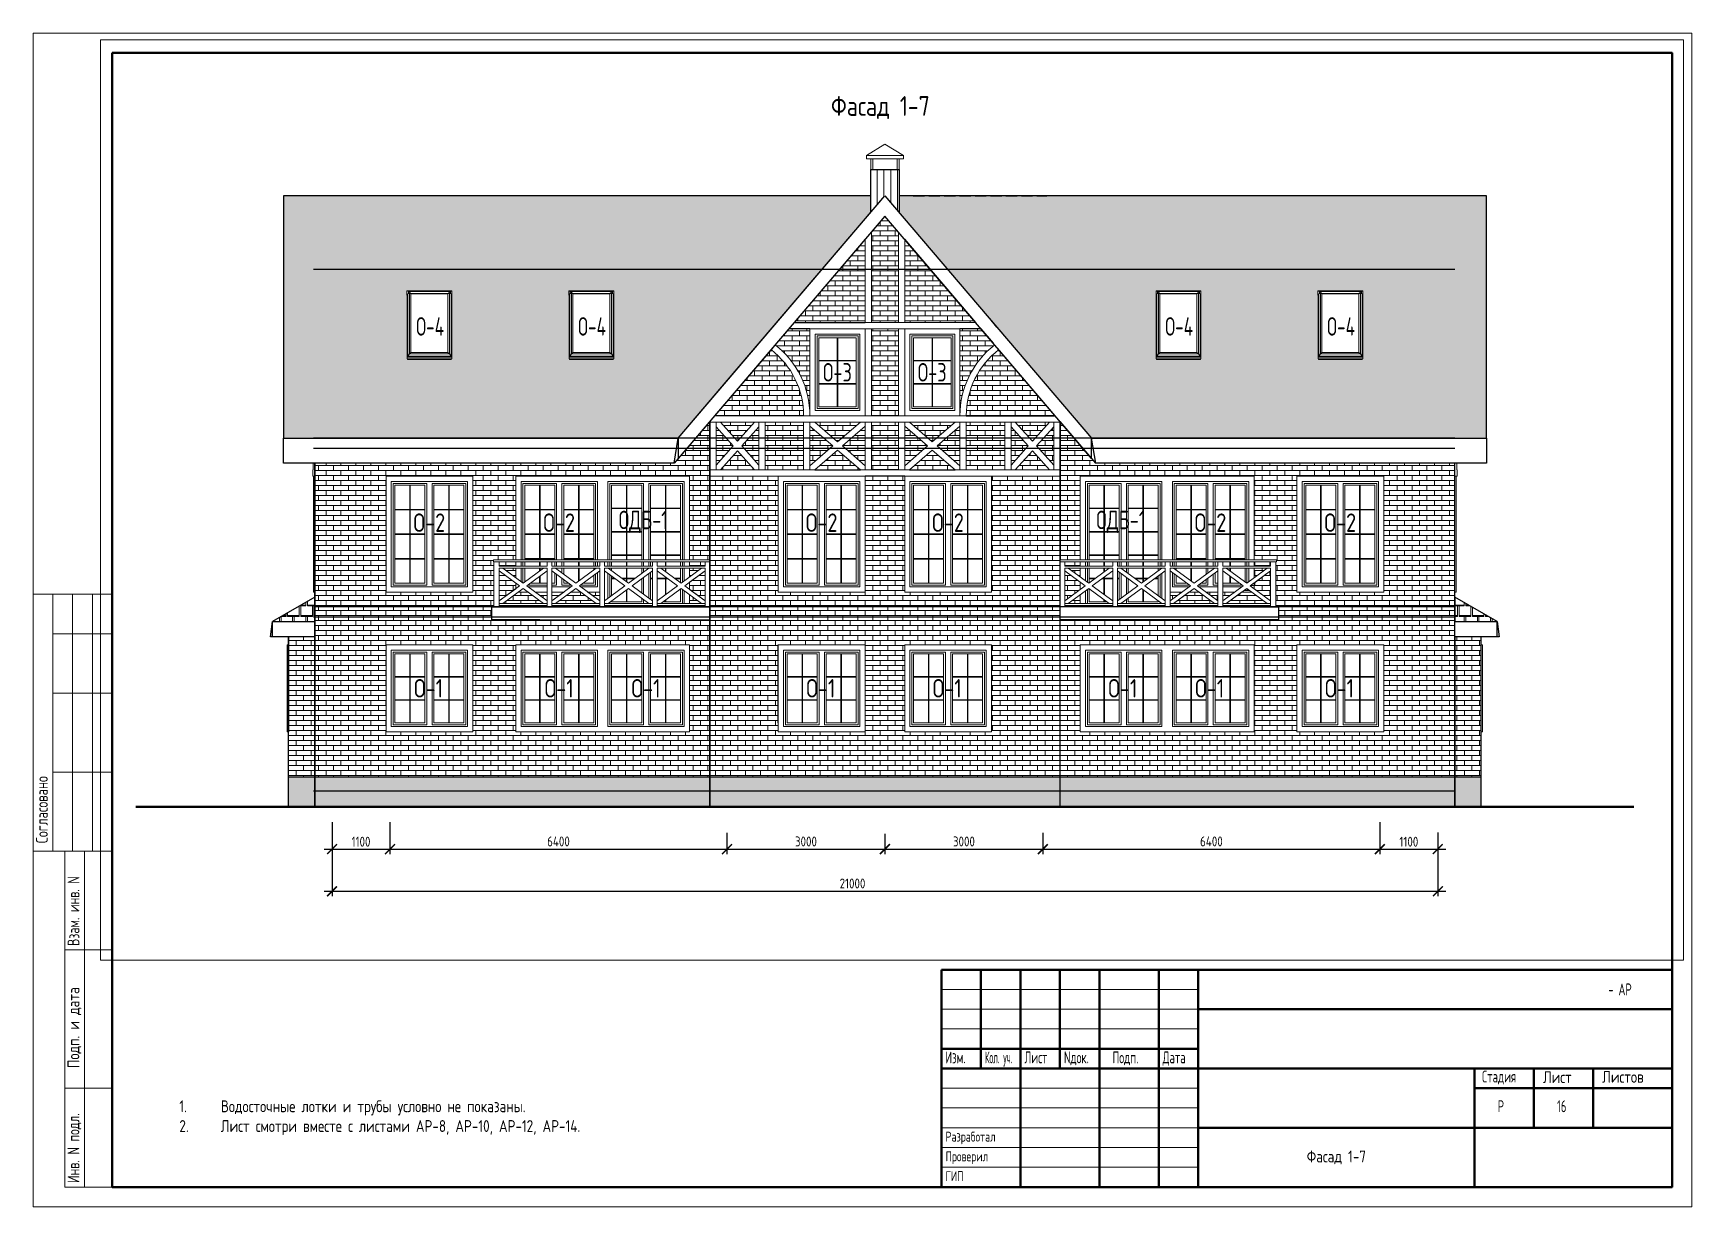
# Paper-space layout 'A16' of a CAD drawing. Header units: millimetres. Extents: x -3 to 417, y -3 to 294.
# The model-space entities are those that its viewports show. They can reach past a viewport. Long polylines and large blocks are cut down to what shows.
import ezdxf
from ezdxf.enums import TextEntityAlignment as Align

# ---------------------------------------------------------------- set-up
doc = ezdxf.new("R2010")
doc.units = ezdxf.units.MM
doc.header["$LTSCALE"] = 100
doc.header["$PDMODE"] = 35
for name, color, linetype, lineweight in [('0.3', 7, 'Continuous', 30), ('0.5', 7, 'Continuous', 50), ('Примітки 0.09', 200, 'Continuous', 9), ('Розміри 0.09', 5, 'Continuous', 9), ('Тонкі 0.18', 142, 'Continuous', 18), ('Штрихування 0.09', 253, 'Continuous', 9)]:
    doc.layers.add(name, color=color, linetype=linetype, lineweight=lineweight)
doc.layers.add('ViewPorts', color=240, linetype='Continuous', plot=False)
doc.styles.add('GOST 2.304', font='CS_Gost2304.shx')
doc.styles.add('SPDS', font='SPDS.shx', dxfattribs={"width": 0.9})
doc.dimstyles.new('SPDS', dxfattribs={"dimscale": 100, "dimtxt": 2.5, "dimasz": 2.5, "dimexe": 1.25, "dimexo": 0.625, "dimtad": 1, "dimrnd": 0.001, "dimtxsty": 'GOST 2.304', "dimblk": 'ARCHTICK', "dimcen": 2.5, "dimdle": 2, "dimadec": 0, "dimazin": 2, "dimtfac": 0.75, "dimtmove": 1, "dimatfit": 3, "dimfxl": 0, "dimtolj": 1, "dimarcsym": 0})
pattern_1 = [(0, (15, 0), (125, 200), [220, -30]), (0, (15, 15), (125, 200), [220, -30]), (90, (235, 0), (-125, 200), [200, -200]), (90, (265, 0), (-125, 200), [200, -200])]

psp = doc.layouts.new('A16')

# ---------------------------------------------------------------- texts
at = {"layer": 'Примітки 0.09', "style": 'SPDS', "width": 0.805546}
psp.add_text('16', height=3, dxfattribs=at).set_placement((382.84, 20.77))
at = {"layer": 'Примітки 0.09', "ltscale": 1000000.0, "insert": (34.01, 23.76), "char_height": 3, "width": 184.999, "attachment_point": 1, "style": 'SPDS'}
psp.add_mtext('\\pi-6.999,l6.999,t10.5;{\\Fcs_gost2304|c204;\\W1;1.^IВодосточные лотки и трубы условно не показаны.\\Fcs_gost2304|c0;\\P\\Fcs_gost2304|c204;2.^IЛист смотри вместе с листами \\C3;АР-\\Fcs_gost2304|c0;8\\Fcs_gost2304|c204;, АР-\\Fcs_gost2304|c0;10\\Fcs_gost2304|c204;, АР-\\Fcs_gost2304|c0;12\\Fcs_gost2304|c204;, АР-14\\C256;.}', dxfattribs=at)
at = {"layer": 'Примітки 0.09', "color": 7, "insert": (326.98, 9.33), "char_height": 3, "width": 70, "attachment_point": 5, "style": 'SPDS'}
psp.add_mtext('{\\W1;\\C256;Фасад 1-7}', dxfattribs=at)

msp = doc.modelspace()

# ---------------------------------------------------------------- texts
at = {"layer": 'Примітки 0.09', "ltscale": 0.75, "style": 'SPDS'}
msp.add_text('Фасад 1-7', height=375, dxfattribs=at).set_placement((172398.027, -123100.895), align=Align.CENTER)
at = {"layer": 'Примітки 0.09', "style": 'SPDS'}
for s, width, p in [('О-4', 0.85, (163847.18, -127272.684)), ('О-4', 0.85, (166922.206, -127272.684)), ('О-4', 0.85, (178072.196, -127272.684)), ('О-4', 0.85, (181147.155, -127272.684)), ('О-3', 0.9, (171581.436, -128143.094)), ('О-3', 0.9, (173381.465, -128143.094)), ('ОДБ-1 ', 0.9, (167975.959, -130945.192)), ('ОДБ-1 ', 0.9, (177045.961, -130945.192))]:
    msp.add_text(s, height=350, dxfattribs=dict(at, width=width)).set_placement(p, align=Align.CENTER)
for s, p in [('О-2', (163831.452, -130996.37)), ('О-2', (166296.454, -130996.37)), ('О-2', (171281.443, -130996.37)), ('О-2', (173681.457, -130996.37)), ('О-2', (178666.372, -130996.37)), ('О-2', (181131.374, -130996.37)), ('О-1', (163816.049, -134139.862)), ('О-1', (166297.065, -134139.862)), ('О-1', (167945.797, -134139.862)), ('О-1', (171266.03, -134139.862)), ('О-1', (173666.006, -134139.862)), ('О-1', (177001.001, -134139.862)), ('О-1', (178650.996, -134139.862)), ('О-1', (181116.028, -134139.862))]:
    msp.add_text(s, height=350, dxfattribs=at).set_placement(p, align=Align.CENTER)

# ---------------------------------------------------------------- blocks, each defined once
blk = doc.blocks.new('A$C1BD929A5')
at = {"layer": 'Тонкі 0.18', "color": 0, "extrusion": (1, 0, 0)}
for points, elevation in [([(8500, 0), (15000, 0)], -2000), ([(14000, 0), (15000, 0)], -1500), ([(14000, 0), (15000, 0)], -1000), ([(14000, 0), (15000, 0)], -500), ([(12500, 0), (14000, 0)], -1500), ([(12500, 0), (14000, 0)], -1000), ([(12500, 0), (14000, 0)], -500), ([(10500, 0), (12500, 0)], -1500), ([(10500, 0), (12500, 0)], -1000), ([(10500, 0), (12500, 0)], -500), ([(8500, 0), (10500, 0)], -1500), ([(8500, 0), (10500, 0)], -1000), ([(8500, 0), (10500, 0)], -500), ([(0, 0), (8500, 0)], -1200), ([(0, 0), (8500, 0)], -700)]:
    blk.add_lwpolyline(points, dxfattribs=dict(at, elevation=elevation))
at = {"layer": 'Тонкі 0.18', "color": 0, "extrusion": (0, 1, 0)}
for points, elevation in [([(2000, 0), (0, 0)], 15000), ([(1500, 0), (1000, 0)], 14000), ([(1000, 0), (500, 0)], 14000), ([(500, 0), (0, 0)], 14000), ([(1500, 0), (1000, 0)], 12500), ([(1000, 0), (500, 0)], 12500), ([(500, 0), (0, 0)], 12500), ([(1500, 0), (1000, 0)], 10500), ([(1000, 0), (500, 0)], 10500), ([(500, 0), (0, 0)], 10500), ([(2000, 0), (0, 0)], 8500), ([(1200, 0), (0, 0)], 8500), ([(1200, 0), (0, 0)], 6000), ([(1200, 0), (0, 0)], 2500)]:
    blk.add_lwpolyline(points, dxfattribs=dict(at, elevation=elevation))
at = {"layer": 'Тонкі 0.18', "color": 0, "extrusion": (1, 0, 0)}
blk.add_lwpolyline([(0, 0), (8500, 0)], dxfattribs=at)
at = {"layer": 'Тонкі 0.18', "color": 0, "extrusion": (0, 1, 0)}
blk.add_lwpolyline([(1200, 0), (0, 0)], dxfattribs=at)
at = {"layer": 'Тонкі 0.18', "color": 0, "ltscale": 0.01, "style": 'SPDS'}
for s, width, p in [('Согласовано', 0.95, (-1630, 8700)), ('Взам. инв. N', 0.898187, (-830, 6100)), ('Инв. N подл.', 0.909605, (-830, 100))]:
    blk.add_text(s, height=300, rotation=90, dxfattribs=dict(at, width=width)).set_placement(p)
blk.add_text('Подп. и дата', height=300, rotation=90, dxfattribs=at).set_placement((-830, 3010))
blk = doc.blocks.new('A$C2803562B')
at = {"color": 7, "lineweight": 50, "extrusion": (1, 0, 0)}
for points, elevation in [([(5500, 0), (5000, 0)], -17500), ([(5500, 0), (5000, 0)], -16500), ([(5500, 0), (5000, 0)], -15500), ([(5500, 0), (5000, 0)], -14500), ([(5500, 0), (5000, 0)], -13000), ([(5500, 0), (5000, 0)], -12000), ([(5000, 0), (4500, 0)], -17500), ([(5000, 0), (4500, 0)], -16500), ([(5000, 0), (4500, 0)], -15500), ([(5000, 0), (4500, 0)], -14500), ([(5000, 0), (4500, 0)], -13000), ([(5000, 0), (4500, 0)], -12000), ([(4500, 0), (4000, 0)], -17500), ([(4500, 0), (4000, 0)], -16500), ([(4500, 0), (4000, 0)], -15500), ([(4500, 0), (4000, 0)], -14500), ([(4500, 0), (4000, 0)], -13000), ([(4500, 0), (4000, 0)], -12000), ([(4000, 0), (3500, 0)], -17500), ([(4000, 0), (3500, 0)], -16500), ([(4000, 0), (3500, 0)], -15500), ([(4000, 0), (3500, 0)], -14500), ([(4000, 0), (3500, 0)], -13000), ([(4000, 0), (3500, 0)], -12000), ([(3500, 0), (3000, 0)], -17500), ([(3500, 0), (3000, 0)], -16500), ([(3500, 0), (3000, 0)], -15500), ([(3500, 0), (3000, 0)], -14500), ([(3500, 0), (3000, 0)], -13000), ([(3500, 0), (3000, 0)], -12000), ([(3000, 0), (2500, 0)], -16500), ([(3000, 0), (2500, 0)], -14500), ([(3000, 0), (2500, 0)], -13000), ([(3000, 0), (2500, 0)], -12000), ([(3000, 0), (2500, 0)], -5000), ([(3000, 0), (2500, 0)], -3500), ([(3000, 0), (2500, 0)], -2000), ([(2500, 0), (2000, 0)], -16500), ([(2500, 0), (2000, 0)], -14500), ([(2500, 0), (2000, 0)], -13000), ([(2500, 0), (2000, 0)], -12000), ([(2500, 0), (2000, 0)], -5000), ([(2500, 0), (2000, 0)], -3500), ([(2500, 0), (2000, 0)], -2000), ([(2000, 0), (1500, 0)], -16500), ([(2000, 0), (1500, 0)], -14500), ([(2000, 0), (1500, 0)], -13000), ([(2000, 0), (1500, 0)], -12000), ([(2000, 0), (1500, 0)], -5000), ([(2000, 0), (1500, 0)], -3500), ([(2000, 0), (1500, 0)], -2000), ([(1500, 0), (1000, 0)], -16500), ([(1500, 0), (1000, 0)], -14500), ([(1500, 0), (1000, 0)], -13000), ([(1500, 0), (1000, 0)], -12000), ([(1500, 0), (0, 0)], -5000), ([(1000, 0), (500, 0)], -16500), ([(1000, 0), (500, 0)], -14500), ([(1000, 0), (500, 0)], -13000), ([(1000, 0), (500, 0)], -12000), ([(500, 0), (0, 0)], -16500), ([(500, 0), (0, 0)], -14500), ([(500, 0), (0, 0)], -13000), ([(500, 0), (0, 0)], -12000)]:
    blk.add_lwpolyline(points, dxfattribs=dict(at, elevation=elevation))
at = {"color": 7, "extrusion": (0, 1, 0)}
for points, elevation in [([(18500, 0), (17500, 0)], 5000), ([(17500, 0), (16500, 0)], 5000), ([(16500, 0), (15500, 0)], 5000), ([(15500, 0), (14500, 0)], 5000), ([(14500, 0), (13000, 0)], 5000), ([(13000, 0), (12000, 0)], 5000), ([(18500, 0), (17500, 0)], 4500), ([(17500, 0), (16500, 0)], 4500), ([(16500, 0), (15500, 0)], 4500), ([(15500, 0), (14500, 0)], 4500), ([(14500, 0), (13000, 0)], 4500), ([(13000, 0), (12000, 0)], 4500), ([(18500, 0), (17500, 0)], 4000), ([(17500, 0), (16500, 0)], 4000), ([(16500, 0), (15500, 0)], 4000), ([(15500, 0), (14500, 0)], 4000), ([(14500, 0), (13000, 0)], 4000), ([(13000, 0), (12000, 0)], 4000), ([(18500, 0), (17500, 0)], 2500), ([(17500, 0), (16500, 0)], 2500), ([(16500, 0), (15500, 0)], 2500), ([(15500, 0), (14500, 0)], 2500), ([(14500, 0), (13000, 0)], 2500), ([(13000, 0), (12000, 0)], 2500), ([(18500, 0), (17500, 0)], 2000), ([(17500, 0), (16500, 0)], 2000), ([(16500, 0), (15500, 0)], 2000), ([(15500, 0), (14500, 0)], 2000), ([(14500, 0), (13000, 0)], 2000), ([(13000, 0), (12000, 0)], 2000), ([(18500, 0), (17500, 0)], 1500), ([(17500, 0), (16500, 0)], 1500), ([(16500, 0), (15500, 0)], 1500), ([(15500, 0), (14500, 0)], 1500), ([(14500, 0), (13000, 0)], 1500), ([(13000, 0), (12000, 0)], 1500), ([(18500, 0), (17500, 0)], 1000), ([(17500, 0), (16500, 0)], 1000), ([(16500, 0), (15500, 0)], 1000), ([(15500, 0), (14500, 0)], 1000), ([(14500, 0), (13000, 0)], 1000), ([(13000, 0), (12000, 0)], 1000), ([(18500, 0), (17500, 0)], 500), ([(17500, 0), (16500, 0)], 500), ([(16500, 0), (15500, 0)], 500), ([(15500, 0), (14500, 0)], 500), ([(14500, 0), (13000, 0)], 500), ([(13000, 0), (12000, 0)], 500)]:
    blk.add_lwpolyline(points, dxfattribs=dict(at, elevation=elevation))
at = {"color": 7, "lineweight": 50, "extrusion": (0, 1, 0)}
for points, elevation in [([(12000, 0), (5000, 0)], 4500), ([(5000, 0), (3500, 0)], 4500), ([(3500, 0), (2000, 0)], 4500), ([(2000, 0), (0, 0)], 4500), ([(18500, 0), (17500, 0)], 3500), ([(17500, 0), (16500, 0)], 3500), ([(16500, 0), (15500, 0)], 3500), ([(15500, 0), (14500, 0)], 3500), ([(14500, 0), (13000, 0)], 3500), ([(13000, 0), (12000, 0)], 3500), ([(18500, 0), (17500, 0)], 3000), ([(17500, 0), (16500, 0)], 3000), ([(16500, 0), (15500, 0)], 3000), ([(15500, 0), (14500, 0)], 3000), ([(14500, 0), (13000, 0)], 3000), ([(13000, 0), (12000, 0)], 3000), ([(12000, 0), (5000, 0)], 3000), ([(5000, 0), (3500, 0)], 3000), ([(3500, 0), (2000, 0)], 3000), ([(2000, 0), (0, 0)], 3000), ([(5000, 0), (3500, 0)], 2500), ([(3500, 0), (2000, 0)], 2500), ([(2000, 0), (0, 0)], 2500), ([(12000, 0), (5000, 0)], 1500), ([(5000, 0), (3500, 0)], 1500), ([(3500, 0), (2000, 0)], 1500), ([(2000, 0), (0, 0)], 1500)]:
    blk.add_lwpolyline(points, dxfattribs=dict(at, elevation=elevation))
at = {"extrusion": (0, 1, 0)}
blk.add_lwpolyline([(18500, 0), (0, 0)], dxfattribs=at)
at = {"layer": '0.5', "color": 0, "extrusion": (1, 0, 0), "elevation": -18500}
blk.add_lwpolyline([(5500, 0), (0, 0)], dxfattribs=at)
at = {"layer": '0.5', "color": 0, "extrusion": (0, 1, 0), "elevation": 5500}
blk.add_lwpolyline([(18500, 0), (0, 0)], dxfattribs=at)
at = {"layer": '0.5', "color": 0, "extrusion": (1, 0, 0)}
blk.add_lwpolyline([(5500, 0), (0, 0)], dxfattribs=at)
at = {"layer": '0.5', "color": 0, "extrusion": (0, 1, 0)}
blk.add_lwpolyline([(18500, 0), (0, 0)], dxfattribs=at)
at = {"color": 7, "style": 'SPDS'}
for s, height, width, p in [('- АР', 300, 0.805546, (-1613, 4850)), ('Изм.', 300, 0.8, (-18400, 3130)), ('Кол. уч.', 300, 0.6, (-17400, 3130)), ('Лист', 300, 0.8, (-16400, 3130)), ('Nдок.', 300, 0.8, (-15400, 3130)), ('Подп.', 300, 0.8, (-14169, 3130)), ('Дата', 300, 0.8, (-12900, 3130)), ('Стадия', 300, 0.805546, (-4811, 2646)), ('Р', 300, 0.805546, (-4415, 1895)), ('Разработал', 250, 0.9, (-18396, 1150)), ('Проверил', 250, 0.9, (-18396, 650)), ('ГИП', 250, 0.9, (-18396, 150))]:
    blk.add_text(s, height=height, dxfattribs=dict(at, width=width)).set_placement(p)
for s, p in [('Лист', (-3269, 2630)), ('Листов', (-1769, 2638))]:
    blk.add_text(s, height=300, dxfattribs=at).set_placement(p)
blk = doc.blocks.new('_ArchTick')
at = {"color": 0, "linetype": 'ByBlock', "const_width": 0.15}
blk.add_lwpolyline([(-0.5, -0.5), (0.5, 0.5)], dxfattribs=at)
blk = doc.blocks.new('*D12')
at = {"layer": 'Defpoints', "color": 0, "transparency": 16777216}
for p in [(161984, -136461), (163084, -136461), (163084, -137017)]:
    blk.add_point(p, dxfattribs=at)
at = {"layer": 'Розміри 0.09', "color": 0, "lineweight": -2, "transparency": 16777216}
for p, q in [((161984, -136508), (161984, -137110)), ((163084, -136508), (163084, -137110)), ((161834, -137017), (163234, -137017))]:
    blk.add_line(p, q, dxfattribs=at)
at = {"layer": 'Розміри 0.09', "color": 0, "lineweight": -2, "transparency": 16777216, "xscale": 187.5, "yscale": 187.5, "zscale": 187.5, "rotation": 180}
blk.add_blockref('_ArchTick', (161984, -137017), dxfattribs=at)
at = {"layer": 'Розміри 0.09', "color": 0, "lineweight": -2, "transparency": 16777216, "xscale": 187.5, "yscale": 187.5, "zscale": 187.5}
blk.add_blockref('_ArchTick', (163084, -137017), dxfattribs=at)
at = {"layer": 'Розміри 0.09', "color": 0, "transparency": 16777216, "insert": (162534, -136876), "char_height": 187.5, "attachment_point": 5, "style": 'GOST 2.304'}
blk.add_mtext('\\A1;1100', dxfattribs=at)
blk = doc.blocks.new('*D13')
at = {"layer": 'Defpoints', "color": 0, "transparency": 16777216}
for p in [(163084, -136461), (169484, -136660), (169484, -137017)]:
    blk.add_point(p, dxfattribs=at)
at = {"layer": 'Розміри 0.09', "color": 0, "lineweight": -2, "transparency": 16777216}
for p, q in [((163084, -136508), (163084, -137110)), ((169484, -136707), (169484, -137110)), ((162934, -137017), (169634, -137017))]:
    blk.add_line(p, q, dxfattribs=at)
at = {"layer": 'Розміри 0.09', "color": 0, "lineweight": -2, "transparency": 16777216, "xscale": 187.5, "yscale": 187.5, "zscale": 187.5, "rotation": 180}
blk.add_blockref('_ArchTick', (163084, -137017), dxfattribs=at)
at = {"layer": 'Розміри 0.09', "color": 0, "lineweight": -2, "transparency": 16777216, "xscale": 187.5, "yscale": 187.5, "zscale": 187.5}
blk.add_blockref('_ArchTick', (169484, -137017), dxfattribs=at)
at = {"layer": 'Розміри 0.09', "color": 0, "transparency": 16777216, "insert": (166284, -136871), "char_height": 187.5, "attachment_point": 5, "style": 'GOST 2.304'}
blk.add_mtext('\\A1;6400', dxfattribs=at)
blk = doc.blocks.new('*D14')
at = {"layer": 'Defpoints', "color": 0, "transparency": 16777216}
for p in [(169484, -136660), (172484, -136679), (172484, -137017)]:
    blk.add_point(p, dxfattribs=at)
at = {"layer": 'Розміри 0.09', "color": 0, "lineweight": -2, "transparency": 16777216}
for p, q in [((169484, -136707), (169484, -137110)), ((169334, -137017), (172634, -137017)), ((172484, -136726), (172484, -137110))]:
    blk.add_line(p, q, dxfattribs=at)
at = {"layer": 'Розміри 0.09', "color": 0, "lineweight": -2, "transparency": 16777216, "xscale": 187.5, "yscale": 187.5, "zscale": 187.5, "rotation": 180}
blk.add_blockref('_ArchTick', (169484, -137017), dxfattribs=at)
at = {"layer": 'Розміри 0.09', "color": 0, "lineweight": -2, "transparency": 16777216, "xscale": 187.5, "yscale": 187.5, "zscale": 187.5}
blk.add_blockref('_ArchTick', (172484, -137017), dxfattribs=at)
at = {"layer": 'Розміри 0.09', "color": 0, "transparency": 16777216, "insert": (170984, -136872), "char_height": 187.5, "attachment_point": 5, "style": 'GOST 2.304'}
blk.add_mtext('\\A1;3000', dxfattribs=at)
blk = doc.blocks.new('*D15')
at = {"layer": 'Defpoints', "color": 0, "transparency": 16777216}
for p in [(172484, -136679), (175484, -136660), (175484, -137017)]:
    blk.add_point(p, dxfattribs=at)
at = {"layer": 'Розміри 0.09', "color": 0, "lineweight": -2, "transparency": 16777216}
for p, q in [((175484, -136707), (175484, -137110)), ((172334, -137017), (175634, -137017)), ((172484, -136726), (172484, -137110))]:
    blk.add_line(p, q, dxfattribs=at)
at = {"layer": 'Розміри 0.09', "color": 0, "lineweight": -2, "transparency": 16777216, "xscale": 187.5, "yscale": 187.5, "zscale": 187.5, "rotation": 180}
blk.add_blockref('_ArchTick', (172484, -137017), dxfattribs=at)
at = {"layer": 'Розміри 0.09', "color": 0, "lineweight": -2, "transparency": 16777216, "xscale": 187.5, "yscale": 187.5, "zscale": 187.5}
blk.add_blockref('_ArchTick', (175484, -137017), dxfattribs=at)
at = {"layer": 'Розміри 0.09', "color": 0, "transparency": 16777216, "insert": (173984, -136872), "char_height": 187.5, "attachment_point": 5, "style": 'GOST 2.304'}
blk.add_mtext('\\A1;3000', dxfattribs=at)
blk = doc.blocks.new('*D16')
at = {"layer": 'Defpoints', "color": 0, "transparency": 16777216}
for p in [(175484, -136660), (181884, -136461), (181884, -137017)]:
    blk.add_point(p, dxfattribs=at)
at = {"layer": 'Розміри 0.09', "color": 0, "lineweight": -2, "transparency": 16777216}
for p, q in [((175484, -136707), (175484, -137110)), ((181884, -136508), (181884, -137110)), ((175334, -137017), (182034, -137017))]:
    blk.add_line(p, q, dxfattribs=at)
at = {"layer": 'Розміри 0.09', "color": 0, "lineweight": -2, "transparency": 16777216, "xscale": 187.5, "yscale": 187.5, "zscale": 187.5, "rotation": 180}
blk.add_blockref('_ArchTick', (175484, -137017), dxfattribs=at)
at = {"layer": 'Розміри 0.09', "color": 0, "lineweight": -2, "transparency": 16777216, "xscale": 187.5, "yscale": 187.5, "zscale": 187.5}
blk.add_blockref('_ArchTick', (181884, -137017), dxfattribs=at)
at = {"layer": 'Розміри 0.09', "color": 0, "transparency": 16777216, "insert": (178684, -136871), "char_height": 187.5, "attachment_point": 5, "style": 'GOST 2.304'}
blk.add_mtext('\\A1;6400', dxfattribs=at)
blk = doc.blocks.new('*D17')
at = {"layer": 'Defpoints', "color": 0, "transparency": 16777216}
for p in [(181884, -136461), (182984, -136652), (182984, -137017)]:
    blk.add_point(p, dxfattribs=at)
at = {"layer": 'Розміри 0.09', "color": 0, "lineweight": -2, "transparency": 16777216}
for p, q in [((181884, -136508), (181884, -137110)), ((182984, -136699), (182984, -137110)), ((181734, -137017), (183134, -137017))]:
    blk.add_line(p, q, dxfattribs=at)
at = {"layer": 'Розміри 0.09', "color": 0, "lineweight": -2, "transparency": 16777216, "xscale": 187.5, "yscale": 187.5, "zscale": 187.5, "rotation": 180}
blk.add_blockref('_ArchTick', (181884, -137017), dxfattribs=at)
at = {"layer": 'Розміри 0.09', "color": 0, "lineweight": -2, "transparency": 16777216, "xscale": 187.5, "yscale": 187.5, "zscale": 187.5}
blk.add_blockref('_ArchTick', (182984, -137017), dxfattribs=at)
at = {"layer": 'Розміри 0.09', "color": 0, "transparency": 16777216, "insert": (182434, -136876), "char_height": 187.5, "attachment_point": 5, "style": 'GOST 2.304'}
blk.add_mtext('\\A1;1100', dxfattribs=at)
blk = doc.blocks.new('*D18')
at = {"layer": 'Defpoints', "color": 0, "transparency": 16777216}
for p in [(161984, -137017), (182984, -137017), (182984, -137817)]:
    blk.add_point(p, dxfattribs=at)
at = {"layer": 'Розміри 0.09', "color": 0, "lineweight": -2, "transparency": 16777216}
for p, q in [((161984, -137063), (161984, -137910)), ((182984, -137063), (182984, -137910)), ((161834, -137817), (183134, -137817))]:
    blk.add_line(p, q, dxfattribs=at)
at = {"layer": 'Розміри 0.09', "color": 0, "lineweight": -2, "transparency": 16777216, "xscale": 187.5, "yscale": 187.5, "zscale": 187.5, "rotation": 180}
blk.add_blockref('_ArchTick', (161984, -137817), dxfattribs=at)
at = {"layer": 'Розміри 0.09', "color": 0, "lineweight": -2, "transparency": 16777216, "xscale": 187.5, "yscale": 187.5, "zscale": 187.5}
blk.add_blockref('_ArchTick', (182984, -137817), dxfattribs=at)
at = {"layer": 'Розміри 0.09', "color": 0, "transparency": 16777216, "insert": (171868, -137669), "char_height": 187.5, "attachment_point": 5, "style": 'GOST 2.304'}
blk.add_mtext('\\A1;21000', dxfattribs=at)

# ---------------------------------------------------------------- dimensions: what is measured, and where the dimension line sits
at = {"layer": 'Розміри 0.09'}
for base, p1, p2, picture, middle in [((163084.165, -137016.577), (161984.165, -136460.639), (163084.165, -136460.639), '*D12', (162534.165, -136875.952)), ((169484.165, -137016.577), (163084.165, -136460.639), (169484.165, -136659.838), '*D13', (166284.165, -136870.526)), ((172484.165, -137016.577), (169484.165, -136659.838), (172484.165, -136678.796), '*D14', (170984.165, -136872.068)), ((175484.165, -137016.577), (172484.165, -136678.796), (175484.165, -136659.838), '*D15', (173984.165, -136872.068)), ((181884.165, -137016.577), (175484.165, -136659.838), (181884.165, -136460.639), '*D16', (178684.165, -136870.526)), ((182984.165, -137016.577), (181884.165, -136460.639), (182984.165, -136651.853), '*D17', (182434.165, -136875.952))]:
    dim = msp.add_linear_dim(base=base, p1=p1, p2=p2, dimstyle='SPDS', override={"dimscale": 75, "dimlfac": 1, "dimtxsty": 'GOST 2.304', "dimblk1": 'ArchTick', "dimblk2": 'ArchTick', "dimsah": 1, "dimtolj": 1}, dxfattribs=at)
    dim.commit()
    dim.dimension.update_dxf_attribs({"geometry": picture, "text_midpoint": middle})
dim = msp.add_linear_dim(base=(182984.165, -137816.577), p1=(161984.165, -137016.577), p2=(182984.165, -137016.577), dimstyle='SPDS', override={"dimscale": 75, "dimlfac": 1, "dimtxsty": 'GOST 2.304', "dimblk1": 'ArchTick', "dimblk2": 'ArchTick', "dimsah": 1, "dimtolj": 1}, dxfattribs=at)
dim.commit()
dim.dimension.update_dxf_attribs({"geometry": '*D18', "text_midpoint": (171868.29, -137816.577), "dimtype": 160})

# ---------------------------------------------------------------- hatches: boundary and pattern name
at = {"layer": 'Тонкі 0.18'}
for points in [[(167864.262, -131887.248), (167863.662, -131887.623), (167864.262, -131887.623), (167864.262, -131887.248)], [(177104.07, -131887.248), (177104.67, -131887.623), (177104.07, -131887.623), (177104.07, -131887.248)]]:
    msp.add_hatch(color=256, dxfattribs=at).paths.add_polyline_path(points, flags=0)
at = {"layer": 'Штрихування 0.09', "ltscale": 0.75}
h = msp.add_hatch(dxfattribs=at)
h.set_pattern_fill('ANSI31', color=256, scale=40, angle=45, style=0)
h.paths.add_polyline_path([(172754.128, -124116.629), (172714.128, -124116.629), (172214.128, -124116.629), (172214.128, -124933.064), (172484.128, -124616.629), (172754.128, -124933.061)])
h = msp.add_hatch(dxfattribs=at)
h.set_pattern_fill('SQSHNGLE', color=256, scale=500, style=0, pattern_type=2)
h.set_pattern_definition(pattern_1)
h.paths.add_polyline_path([(166484.132, -126486.868), (166482.181, -126487.889), (166482.181, -126424.836), (166909.171, -126424.836), (166909.171, -124616.629), (163834.182, -124616.629), (163834.182, -126424.836), (164261.127, -126424.836), (164261.127, -126487.889), (164259.177, -126486.866), (164259.177, -127679.927), (164259.177, -127723.222), (163834.182, -127723.222), (163834.182, -129216.656), (166909.171, -129216.656), (166909.171, -127723.222), (166484.132, -127723.222), (166484.132, -127679.927)])
h.paths.add_polyline_path([(163834.182, -124616.629), (161059.171, -124616.629), (161059.171, -129216.656), (163834.182, -129216.656), (163834.182, -127723.222), (163409.166, -127723.222), (163409.166, -127679.927), (163409.166, -126486.846), (163407.162, -126487.889), (163407.162, -126424.836), (163834.182, -126424.836)])
h.paths.add_polyline_path([(172214.128, -124933.064), (172214.128, -124616.629), (166909.171, -124616.629), (166909.171, -126424.836), (167336.161, -126424.836), (167336.161, -126487.889), (167334.135, -126486.846), (167334.135, -127679.927), (167334.135, -127723.222), (166909.171, -127723.222), (166909.171, -129216.656), (168559.166, -129216.656), (169496.961, -128117.534)])
h = msp.add_hatch(dxfattribs=at)
h.set_pattern_fill('SQSHNGLE', color=256, scale=500, style=0, pattern_type=2)
h.set_pattern_definition(pattern_1)
h.paths.add_polyline_path([(183909.124, -124616.629), (181134.12, -124616.629), (181134.12, -126424.836), (181561.11, -126424.836), (181561.11, -126487.889), (181559.159, -126486.866), (181559.159, -127679.927), (181559.159, -127710.766), (181549.104, -127710.766), (181549.104, -127723.222), (181134.12, -127723.222), (181134.12, -129216.656), (183909.124, -129216.656)])
h.paths.add_polyline_path([(181134.12, -124616.629), (178059.161, -124616.629), (178059.161, -126424.836), (178486.151, -126424.836), (178486.151, -126487.889), (178484.125, -126486.846), (178484.125, -127679.927), (178484.125, -127710.766), (178474.145, -127710.766), (178474.145, -127723.222), (178059.161, -127723.222), (178059.161, -129216.656), (181134.12, -129216.656), (181134.12, -127723.222), (180719.135, -127723.222), (180719.135, -127710.766), (180709.155, -127710.766), (180709.155, -127679.927), (180709.155, -126486.846), (180707.129, -126487.889), (180707.129, -126424.836), (181134.12, -126424.836)])
h.paths.add_polyline_path([(178059.161, -124616.629), (172754.128, -124616.629), (172754.128, -124933.061), (176409.166, -129216.656), (178059.161, -129216.656), (178059.161, -127723.222), (177644.176, -127723.222), (177644.176, -127710.766), (177634.122, -127710.766), (177634.122, -127679.927), (177634.122, -126486.866), (177632.171, -126487.889), (177632.171, -126424.836), (178059.161, -126424.836)])
h = msp.add_hatch(dxfattribs=at)
h.set_pattern_fill('AR-BRSTD', color=256, scale=1.4, style=0)
h.paths.add_polyline_path([(172859.156, -125441.308), (172859.156, -127021.625), (174207.583, -127021.625)])
h.paths.add_polyline_path([(172739.174, -125300.693), (172484.128, -125001.786), (172229.158, -125300.638), (172229.158, -127021.625), (172739.174, -127021.625)])
h.paths.add_polyline_path([(172109.176, -125441.277), (170760.711, -127021.625), (172109.176, -127021.625)])
h.paths.add_polyline_path([(172739.174, -127141.629), (172229.158, -127141.629), (172229.158, -128791.654), (172739.174, -128791.654)])
h = msp.add_hatch(dxfattribs=at)
h.set_pattern_fill('AR-BRSTD', color=256, scale=1.4, style=0)
h.set_pattern_definition([(180, (344963.3, 0), (0, 94.83852), []), (90, (344963.3, 0), (142.24, 94.83852), [94.83852, -94.83852])])
h.paths.add_polyline_path([(169245.442, -128791.654), (170315.326, -127537.734), (170411.836, -127617.973), (170481.961, -127685.169), (170580.623, -127795.621), (170647.933, -127884.746), (170736.345, -128026.188), (170800.801, -128156.332), (170858.782, -128309.427), (170907.787, -128504.092), (170928.301, -128655.523), (170934.175, -128791.627)])
h.paths.add_polyline_path([(170393.327, -127446.34), (170653.335, -127141.621), (171054.175, -127141.621), (171054.175, -128791.654), (171050, -128672.568), (171035.964, -128543.479), (171016.677, -128436.569), (170953.918, -128216.503), (170885.536, -128053.494), (170758.518, -127833.682), (170658.955, -127701.98), (170562.357, -127595.791), (170478.139, -127516.329)])
h = msp.add_hatch(dxfattribs=at)
h.set_pattern_fill('AR-BRSTD', color=256, scale=1.4, style=0)
h.paths.add_polyline_path([(175717.863, -128791.654), (174647.979, -127537.734), (174551.468, -127617.973), (174481.344, -127685.169), (174382.681, -127795.621), (174315.372, -127884.746), (174226.96, -128026.188), (174162.504, -128156.332), (174104.523, -128309.427), (174055.518, -128504.092), (174035.004, -128655.523), (174029.129, -128791.627)])
h.paths.add_polyline_path([(174569.978, -127446.34), (174309.97, -127141.621), (173909.129, -127141.621), (173909.129, -128791.654), (173913.304, -128672.568), (173927.341, -128543.479), (173946.627, -128436.569), (174009.387, -128216.503), (174077.768, -128053.494), (174204.787, -127833.682), (174304.35, -127701.98), (174400.947, -127595.791), (174485.166, -127516.329)])
at = {"layer": 'Штрихування 0.09'}
for points in [[(173739.174, -128181.615), (173729.119, -128181.615), (173729.119, -128191.595), (173739.174, -128191.595), (173739.174, -128181.615)], [(171234.186, -130076.639), (171234.186, -130076.939), (171334.133, -130076.939), (171334.133, -130076.639), (171234.186, -130076.639)], [(173734.146, -130076.639), (173634.124, -130076.639), (173634.124, -130076.939), (173734.146, -130076.939), (173734.146, -130076.639)], [(171929.165, -131504.116), (171929.165, -131514.096), (171939.145, -131514.096), (171939.145, -131504.116), (171929.165, -131504.116)], [(163884.149, -133276.607), (163784.201, -133276.607), (163784.201, -133276.982), (163884.149, -133276.982), (163884.149, -133276.607)], [(171234.186, -133276.607), (171234.186, -133276.982), (171334.133, -133276.982), (171334.133, -133276.607), (171234.186, -133276.607)], [(173734.146, -133276.607), (173634.124, -133276.607), (173634.124, -133276.982), (173734.146, -133276.982), (173734.146, -133276.607)], [(181084.108, -133276.607), (181084.108, -133276.982), (181184.131, -133276.982), (181184.131, -133276.607), (181084.108, -133276.607)]]:
    msp.add_hatch(color=256, dxfattribs=at).paths.add_polyline_path(points, flags=0)
at = {"layer": 'Штрихування 0.09', "ltscale": 0.75}
h = msp.add_hatch(dxfattribs=at)
h.set_pattern_fill('AR-BRSTD', color=256, scale=1.4, style=0)
h.paths.add_polyline_path([(165474.228, -131566.621), (165159.229, -131566.621), (165159.229, -131646.609), (165474.228, -131646.609)], flags=17)
h.paths.add_polyline_path([(165474.228, -131686.603), (165226.686, -131686.603), (165474.228, -131868.864)], flags=17)
h.paths.add_polyline_path([(165474.228, -131968.211), (165159.229, -131736.276), (165159.229, -132306.922), (165474.228, -132074.987)], flags=17)
h.paths.add_polyline_path([(165709.758, -132141.619), (165518.731, -132141.619), (165226.686, -132356.595), (166001.803, -132356.595)], flags=17)
h.paths.add_polyline_path([(166069.26, -132141.619), (165844.696, -132141.619), (166069.26, -132306.922)], flags=17)
h.paths.add_polyline_path([(166383.792, -132141.619), (166159.228, -132141.619), (166159.228, -132306.922)], flags=17)
h.paths.add_polyline_path([(166709.757, -132141.619), (166518.73, -132141.619), (166226.685, -132356.595), (167001.803, -132356.595)], flags=17)
h.paths.add_polyline_path([(167069.26, -132141.619), (166844.696, -132141.619), (167069.26, -132306.922)], flags=17)
h.paths.add_polyline_path([(165474.153, -129941.65), (167124.186, -129941.65), (168774.143, -129941.65), (168774.143, -131041.634), (169159.151, -131041.634), (169159.151, -129941.65), (169159.151, -129821.593), (169159.151, -128911.636), (169159.151, -128898.636), (168559.166, -129601.814), (168559.127, -129601.78), (168480.154, -129694.333), (161659.171, -129694.333), (161659.171, -131041.634), (163009.166, -131041.634), (163009.166, -129941.65), (164659.191, -129941.65), (164659.191, -131041.634), (165474.153, -131041.634)])
h.paths.add_polyline_path([(165474.153, -131041.634), (164659.191, -131041.634), (164659.191, -132141.619), (163009.166, -132141.619), (163009.166, -131041.634), (161659.171, -131041.634), (161659.171, -133966.634), (163009.166, -133966.634), (163009.166, -133141.618), (164659.191, -133141.618), (164659.191, -133966.634), (165474.153, -133966.634), (165474.153, -133141.618), (168774.143, -133141.618), (168774.143, -133966.634), (169159.151, -133966.634), (169159.151, -132666.595), (165009.206, -132666.595), (165009.206, -132416.598), (165059.206, -132416.598), (165059.206, -131566.621), (165049.226, -131566.621), (165049.226, -131526.627), (165474.153, -131526.627)])
h.paths.add_polyline_path([(169159.151, -133966.634), (168774.143, -133966.634), (168774.143, -134791.651), (165474.153, -134791.651), (165474.153, -133966.634), (164659.191, -133966.634), (164659.191, -134791.576), (164659.191, -134791.651), (163009.166, -134791.651), (163009.166, -133966.634), (161659.171, -133966.634), (161659.171, -135646.592), (169159.151, -135646.592)])
h.paths.add_polyline_path([(169159.151, -131041.634), (168774.143, -131041.634), (168774.143, -131526.627), (169159.151, -131526.627)])
h.paths.add_polyline_path([(169069.258, -131566.621), (168774.218, -131566.621), (168774.218, -131646.609), (169069.258, -131646.609)], flags=17)
h.paths.add_polyline_path([(169001.801, -131686.603), (168774.218, -131686.603), (168774.218, -131854.172)], flags=17)
h.paths.add_polyline_path([(169069.258, -131736.276), (168774.218, -131953.515), (168774.218, -132089.741), (169069.258, -132306.922)], flags=17)
h.paths.add_polyline_path([(168774.218, -132189.07), (168774.218, -132356.595), (169001.801, -132356.595)], flags=17)
h = msp.add_hatch(dxfattribs=at)
h.set_pattern_fill('AR-BRSTD', color=256, scale=1.4, style=0)
h.paths.add_polyline_path([(175689.124, -129001.829), (175364.445, -129366.652), (175689.124, -129731.4)])
h.paths.add_polyline_path([(175608.836, -128911.636), (174959.478, -128911.636), (175284.157, -129276.384)])
h.paths.add_polyline_path([(174879.115, -129001.829), (174879.115, -129731.4), (175203.794, -129366.652)])
h.paths.add_polyline_path([(175284.157, -129456.845), (174959.478, -129821.593), (175608.836, -129821.593)])
h.paths.add_polyline_path([(174759.133, -128911.636), (174029.111, -128911.636), (174029.111, -129821.593), (174759.133, -129821.593)])
h.paths.add_polyline_path([(173909.129, -128991.024), (173475.799, -129366.652), (173909.129, -129742.205)])
h.paths.add_polyline_path([(173384.18, -129446.04), (172950.775, -129821.593), (173817.511, -129821.593)])
h.paths.add_polyline_path([(172859.156, -128991.024), (172859.156, -129742.205), (173292.562, -129366.652)])
h.paths.add_polyline_path([(173817.511, -128911.636), (172950.775, -128911.636), (173384.18, -129287.189)])
h.paths.add_polyline_path([(172739.174, -128911.636), (172229.158, -128911.636), (172229.158, -129821.593), (172739.174, -129821.593)])
h.paths.add_polyline_path([(172109.176, -128991.024), (171675.77, -129366.652), (172109.176, -129742.205)])
h.paths.add_polyline_path([(172017.557, -128911.636), (171150.746, -128911.636), (171584.152, -129287.189)])
h.paths.add_polyline_path([(171492.533, -129366.652), (171059.127, -128991.024), (171059.127, -129742.205)])
h.paths.add_polyline_path([(171584.152, -129446.04), (171150.746, -129821.593), (172017.557, -129821.593)])
h.paths.add_polyline_path([(170939.146, -128911.636), (170209.124, -128911.636), (170209.124, -129821.593), (170939.146, -129821.593)])
h.paths.add_polyline_path([(170089.142, -129001.829), (169764.463, -129366.652), (170089.142, -129731.4)])
h.paths.add_polyline_path([(170008.854, -128911.636), (169359.496, -128911.636), (169684.175, -129276.384)])
h.paths.add_polyline_path([(169279.133, -129001.829), (169279.133, -129731.4), (169603.812, -129366.652)])
h.paths.add_polyline_path([(169684.175, -129456.845), (169359.496, -129821.593), (170008.854, -129821.593)])
h.paths.add_polyline_path([(172859.156, -129941.65), (172109.176, -129941.65), (172109.176, -131041.634), (172859.156, -131041.634)])
h.paths.add_polyline_path([(172859.156, -131041.634), (172109.176, -131041.634), (172109.176, -132141.619), (170459.143, -132141.619), (170459.143, -131041.634), (169159.151, -131041.634), (169159.151, -133966.634), (170459.143, -133966.634), (170459.143, -133141.618), (172109.176, -133141.618), (172109.176, -133966.634), (172859.156, -133966.634), (172859.156, -133141.618), (174509.114, -133141.618), (174509.114, -133966.634), (175809.181, -133966.634), (175809.181, -131041.634), (174509.114, -131041.634), (174509.114, -132141.619), (172859.156, -132141.619)])
h.paths.add_polyline_path([(175809.181, -129941.65), (174509.114, -129941.65), (174509.114, -131041.634), (175809.181, -131041.634)])
h.paths.add_polyline_path([(170459.143, -129941.65), (169159.151, -129941.65), (169159.151, -131041.634), (170459.143, -131041.634)])
h.paths.add_polyline_path([(175809.181, -133966.634), (174509.114, -133966.634), (174509.114, -134791.651), (172859.156, -134791.651), (172859.156, -133966.634), (172109.176, -133966.634), (172109.176, -134791.576), (172109.176, -134791.651), (170459.143, -134791.651), (170459.143, -133966.634), (169159.151, -133966.634), (169159.151, -135646.592), (175809.181, -135646.592)])
h = msp.add_hatch(dxfattribs=at)
h.set_pattern_fill('AR-BRSTD', color=256, scale=1.4, style=0)
h.paths.add_polyline_path([(176194.113, -131041.634), (175809.181, -131041.634), (175809.181, -131526.627), (176194.113, -131526.627)], flags=17)
h.paths.add_polyline_path([(176194.113, -131686.603), (175966.531, -131686.603), (176194.113, -131854.172)], flags=17)
h.paths.add_polyline_path([(176194.113, -131566.621), (175899.074, -131566.621), (175899.074, -131646.609), (176194.113, -131646.609)], flags=16)
h.paths.add_polyline_path([(176194.113, -131953.515), (175899.074, -131736.276), (175899.074, -132306.922), (176194.113, -132089.741)], flags=17)
h.paths.add_polyline_path([(176194.113, -132189.07), (175966.531, -132356.595), (176194.113, -132356.595)], flags=17)
h.paths.add_polyline_path([(179741.646, -131686.603), (179494.104, -131686.603), (179494.104, -131868.864)], flags=16)
h.paths.add_polyline_path([(178123.636, -132141.619), (177899.072, -132141.619), (177899.072, -132306.922)], flags=17)
h.paths.add_polyline_path([(178449.602, -132141.619), (178258.575, -132141.619), (177966.529, -132356.595), (178741.647, -132356.595)], flags=17)
h.paths.add_polyline_path([(179449.601, -132141.619), (179258.574, -132141.619), (178966.529, -132356.595), (179741.646, -132356.595)], flags=17)
h.paths.add_polyline_path([(179809.103, -131736.276), (179494.104, -131968.211), (179494.104, -132074.987), (179809.103, -132306.922)], flags=17)
h.paths.add_polyline_path([(183309.139, -129694.333), (176488.103, -129694.333), (176409.166, -129601.814), (175809.181, -128898.649), (175809.181, -128911.636), (175809.181, -129821.593), (175809.181, -129941.65), (175809.181, -131041.634), (176194.113, -131041.634), (176194.113, -129941.65), (177844.071, -129941.65), (179494.104, -129941.65), (179494.104, -131041.634), (180309.066, -131041.634), (180309.066, -129941.65), (181959.091, -129941.65), (181959.091, -131041.634), (183309.139, -131041.634)])
h.paths.add_polyline_path([(183309.139, -131041.634), (181959.091, -131041.634), (181959.091, -132141.619), (180309.066, -132141.619), (180309.066, -131041.634), (179494.104, -131041.634), (179494.104, -131526.627), (179919.106, -131526.627), (179919.106, -131566.621), (179909.126, -131566.621), (179909.126, -132416.598), (179959.126, -132416.598), (179959.126, -132666.595), (175809.181, -132666.595), (175809.181, -133966.634), (176194.113, -133966.634), (176194.113, -133141.618), (177844.146, -133141.618), (179494.104, -133141.618), (179494.104, -133966.634), (180309.141, -133966.634), (180309.141, -133141.618), (181959.173, -133141.618), (181959.173, -133966.634), (183309.139, -133966.634)])
h.paths.add_polyline_path([(183309.139, -133966.634), (181959.173, -133966.634), (181959.173, -134791.651), (180309.141, -134791.651), (180309.141, -133966.634), (179494.104, -133966.634), (179494.104, -134791.576), (179494.104, -134791.651), (176194.113, -134791.651), (176194.113, -133966.634), (175809.181, -133966.634), (175809.181, -135646.592), (183309.139, -135646.592)])
h.paths.add_polyline_path([(179809.103, -131566.621), (179494.104, -131566.621), (179494.104, -131646.609), (179809.103, -131646.609)], flags=16)
h.paths.add_polyline_path([(179741.646, -131686.603), (179494.104, -131686.603), (179494.104, -131868.864)], flags=17)
h.paths.add_polyline_path([(179809.103, -131736.276), (179494.104, -131968.211), (179494.104, -132074.987), (179809.103, -132306.922)], flags=16)
h.paths.add_polyline_path([(179449.601, -132141.619), (179258.574, -132141.619), (178966.529, -132356.595), (179741.646, -132356.595)], flags=17)
h.paths.add_polyline_path([(178899.072, -132141.619), (178899.072, -132306.922), (179123.636, -132141.619)], flags=17)
h.paths.add_polyline_path([(179258.567, -132141.619), (179258.574, -132141.619), (179354.088, -132071.31), (179449.601, -132141.619), (179449.608, -132141.619), (179741.646, -132356.595), (178966.529, -132356.595)], flags=17)
h.paths.add_polyline_path([(179421.545, -132021.637), (179809.103, -131736.276), (179809.103, -132306.922)], flags=17)
h.paths.add_polyline_path([(179494.104, -131868.864), (179494.104, -131686.603), (179741.646, -131686.603)], flags=17)
h.paths.add_polyline_path([(178809.104, -132141.619), (178584.54, -132141.619), (178809.104, -132306.922)], flags=17)
h = msp.add_hatch(dxfattribs=at)
h.set_pattern_fill('SQSHNGLE', color=256, scale=500, style=0, pattern_type=2)
h.set_pattern_definition(pattern_1)
h.paths.add_polyline_path([(161659.171, -132233.462), (160854.361, -132698.082), (161659.171, -132698.082)])
h = msp.add_hatch(dxfattribs=at)
h.set_pattern_fill('SQSHNGLE', color=256, scale=500, style=0, pattern_type=2)
h.set_pattern_definition(pattern_1)
h.paths.add_polyline_path([(183309.139, -132233.462), (183309.139, -132698.082), (184113.971, -132698.082)])
h = msp.add_hatch(dxfattribs=at)
h.set_pattern_fill('AR-BRSTD', color=256, scale=1.4, style=0)
h.paths.add_polyline_path([(161659.171, -132986.819), (161159.171, -132986.819), (161159.171, -133966.634), (161659.171, -133966.634)])
h.paths.add_polyline_path([(161659.171, -133966.634), (161159.171, -133966.634), (161159.171, -135646.592), (161659.171, -135646.592)])
h = msp.add_hatch(dxfattribs=at)
h.set_pattern_fill('AR-BRSTD', color=256, scale=1.4, style=0)
h.paths.add_polyline_path([(183809.101, -132986.819), (183309.139, -132986.819), (183309.139, -133966.634), (183809.101, -133966.634)])
h.paths.add_polyline_path([(183809.101, -133966.634), (183309.139, -133966.634), (183309.139, -135646.592), (183809.101, -135646.592)])
h = msp.add_hatch(dxfattribs=at)
h.set_pattern_fill('FLGSTONE', scale=1000, angle=30, style=0, pattern_type=2)
h.set_pattern_definition([(30, (0, 0), (-500, 866.0254), [200, -800]), (30, (635.5, 459.3), (-500, 866.0254), [180, -820]), (30, (632.8, 503.9), (-500, 866.0254), [160, -840]), (30, (171.8, 422.5), (-500, 866.0254), [120, -40, 80, -760]), (30, (-150, 259.8), (-500, 866.0254), [60, -840, 60, -40]), (30, (169.1, 467.1), (-500, 866.0254), [200, -800]), (30, (626.7, 754.4), (-500, 866.0254), [140, -860]), (30, (131.1, 653), (-500, 866.0254), [140, -40, 260, -560]), (30, (128.4, 697.7), (-500, 866.0254), [240, -40, 60, -40, 40, -580]), (30, (-42.9, 714.3), (-500, 866.0254), [100, -900]), (30, (-62.9, 748.9), (-500, 866.0254), [120, -880]), (30, (100.3, 866.2), (-500, 866.0254), [100, -900]), (30, (-256.1, 683.5), (-500, 866.0254), [100, -900]), (30, (80.3, 900.9), (-500, 866.0254), [120, -880]), (30, (-310.7, 698.2), (-500, 866.0254), [120, -880]), (30, (-202.2, 830.1), (-500, 866.0254), [240, -240, 80, -40, 120, -280]), (30, (-222.2, 864.8), (-500, 866.0254), [240, -240, 240, -280]), (30, (-480, 831.4), (-500, 866.0254), [200, -800]), (120, (0, 0), (-866.0254, -500), [300, -540, 120, -40]), (120, (173.2, 100), (-866.0254, -500), [160, -600, 200, -40]), (120, (207.8, 120), (-866.0254, -500), [160, -600, 60, -40, 100, -40]), (120, (134.4, 447.1), (-866.0254, -500), [60, -940]), (120, (169.1, 467.1), (-866.0254, -500), [60, -940]), (120, (93.7, 677.7), (-866.0254, -500), [100, -900]), (120, (128.4, 697.7), (-866.0254, -500), [100, -900]), (120, (390.3, 363.9), (-866.0254, -500), [160, -460, 340, -40]), (120, (342.3, 567.1), (-866.0254, -500), [180, -820]), (120, (376.9, 587.1), (-866.0254, -500), [180, -820]), (120, (355.7, 343.9), (-866.0254, -500), [160, -440, 100, -40, 220, -40]), (120, (178.9, 1050.1), (-866.0254, -500), [180, -820]), (120, (193.5, 1104.8), (-866.0254, -500), [160, -840]), (120, (598.2, 483.9), (-866.0254, -500), [80, -920]), (120, (632.8, 503.9), (-866.0254, -500), [80, -340, 280, -300]), (120, (457.5, 887.7), (-866.0254, -500), [280, -720]), (120, (592.1, 734.4), (-866.0254, -500), [160, -840]), (120, (626.7, 754.4), (-866.0254, -500), [160, -840]), (120, (771.4, 583.9), (-866.0254, -500), [180, -560, 220, -40]), (75, (-300, 519.6), (-500, 866.0253), [169.7056, -1244.508]), (75, (-118.04, 324.45), (-500, 866.0253), [169.7056, -1244.508]), (75, (-73.4, 327.1), (-500, 866.0253), [169.7056, -1244.508]), (75, (90.5, 283.2), (-500, 866.0253), [169.7056, -1244.508]), (75, (127.85, 258.56), (-500, 866.0253), [169.7056, -1244.058]), (75, (568.9, 374.64), (-500, 866.0253), [113.137, -1301.0765]), (75, (592.8, 573.2), (-500, 866.0253), [141.4213, -1272.792]), (75, (555.5, 597.85), (-500, 866.0253), [141.4213, -1272.792]), (75, (492.1, 907.65), (-500, 866.0253), [254.5584, -1159.655]), (75, (546.74, 893), (-500, 866.0253), [84.853, -1329.3607]), (75, (613.54, 377.3), (-500, 866.0253), [84.853, -1329.3607]), (75, (78.4, 784.26), (-500, 866.0253), [84.853, -1329.3607]), (75, (41.05, 808.9), (-500, 866.0253), [56.5685, -1357.645]), (165, (-87.5, 711.6), (-866.0253, -500), [84.853, -1329.3607]), (165, (-62.9, 748.9), (-866.0253, -500), [113.137, -1301.0765]), (345, (421.4, 1190.14), (866.0253, 500), [141.4213, -1272.792]), (345, (-73.4, 327.1), (866.0253, 500), [169.7056, -1244.508]), (345, (-98.04, 289.8), (866.0253, 500), [197.99, -1216.2237]), (345, (-420, 727.46), (866.0253, 500), [113.137, -1301.0765]), (236.56505, (355.7, 343.92), (-866.0254, -500), [268.33, -1967.738]), (236.56505, (375.7, 309.3), (-866.0254, -500), [268.33, -1967.738]), (183.43495, (101.77, 543.73), (-866.0254, -500), [134.16, -44.72, 223.61, -1833.578]), (183.43495, (104.45, 499.1), (-866.0254, -500), [134.16, -44.72, 223.61, -1833.578]), (183.43495, (588.9, 340), (-866.0254, -500), [178.8854, -2057.1826]), (183.43495, (568.9, 374.64), (-866.0254, -500), [178.8854, -2057.1826]), (183.43495, (558.2, 553.2), (-866.0254, -500), [178.8854, -2057.1826]), (183.43495, (555.5, 597.85), (-866.0254, -500), [178.8854, -2057.1826]), (93.43495, (-76.8, 533), (-500, 866.0254), [178.8854, -2057.1826]), (93.43495, (-32.15, 535.7), (-500, 866.0254), [178.8854, -2057.1826]), (93.43495, (221.58, 936.2), (-500, 866.0254), [134.16, -2101.908]), (93.43495, (139.1, 519.1), (-500, 866.0254), [134.16, -2101.908]), (93.43495, (101.77, 543.73), (-500, 866.0254), [134.16, -2101.908]), (93.43495, (184.26, 960.86), (-500, 866.0254), [89.4427, -2146.6253]), (326.56505, (186.94, 916.2), (500, -866.0254), [178.8854, -2057.1826]), (326.56505, (221.58, 936.2), (500, -866.0254), [178.8854, -2057.1826])])
h.paths.add_polyline_path([(183309.139, -135646.592), (175809.181, -135646.592), (175809.181, -136216.577), (183309.139, -136216.577)])
h.paths.add_polyline_path([(183809.101, -135646.592), (183309.139, -135646.592), (183309.139, -136216.577), (183809.101, -136216.577)])
h.paths.add_polyline_path([(175809.181, -135646.592), (169159.151, -135646.592), (169159.151, -136216.577), (175809.181, -136216.577)])
h.paths.add_polyline_path([(169159.151, -135646.592), (161659.171, -135646.592), (161659.171, -136216.577), (169159.151, -136216.577)])
h.paths.add_polyline_path([(161659.171, -135646.592), (161159.171, -135646.592), (161159.171, -136216.577), (161659.171, -136216.577)])

# ---------------------------------------------------------------- linework, layer by layer
for p, q in [((174783.144, -124616.629), (174994.82, -124616.629)), ((175076.533, -124616.629), (175288.209, -124616.629)), ((175369.998, -124616.629), (175556.461, -124616.629)), ((172109.176, -125441.277), (170760.711, -127021.625)), ((174207.621, -127021.625), (172859.156, -125441.277)), ((163409.166, -126486.846), (163407.162, -126487.889)), ((164261.127, -126487.889), (164259.177, -126486.846)), ((166482.181, -126424.836), (167336.161, -126424.836)), ((166484.132, -126486.846), (166482.181, -126487.889)), ((180707.129, -126424.836), (181561.11, -126424.836)), ((181561.11, -126487.889), (181559.159, -126486.846)), ((170658.287, -127141.621), (170424.476, -127415.704)), ((171059.127, -127141.621), (170658.287, -127141.621)), ((170760.711, -127021.625), (172109.176, -127021.625)), ((174309.97, -127141.621), (173909.129, -127141.621)), ((174543.856, -127415.704), (174309.97, -127141.621)), ((174610.487, -127108.658), (174473.097, -126947.647)), ((170346.589, -127506.985), (169250.394, -128791.654)), ((175717.863, -128791.654), (174621.743, -127506.985)), ((166494.187, -127710.766), (166484.132, -127710.766)), ((168559.166, -129216.656), (169496.961, -128117.534)), ((172734.147, -128791.654), (172229.158, -128791.654)), ((174029.111, -128791.654), (175717.863, -128791.654)), ((169159.151, -128898.58), (169159.151, -128911.636)), ((169159.151, -128911.636), (169159.151, -129821.593)), ((175809.181, -129821.593), (175809.181, -128911.636)), ((176488.103, -129694.333), (176409.166, -129601.814)), ((183309.139, -129694.333), (176488.103, -129694.333)), ((169159.151, -129821.593), (169159.151, -129941.65)), ((171150.746, -129821.593), (172017.557, -129821.593)), ((172734.147, -129941.65), (172109.176, -129941.65)), ((172734.147, -129821.593), (172229.158, -129821.593)), ((172736.923, -129816.641), (172734.147, -129816.641)), ((172739.174, -129821.593), (172734.147, -129821.593)), ((172859.156, -129941.65), (172734.147, -129941.65)), ((172739.174, -129816.641), (172736.923, -129816.641)), ((172950.775, -129821.593), (173817.511, -129821.593)), ((175809.106, -129821.593), (175809.106, -129941.65)), ((175809.181, -129941.65), (175809.181, -129821.593)), ((169159.151, -136216.577), (169159.151, -132616.594)), ((170459.143, -134619.519), (170459.143, -133141.618))]:
    msp.add_line(p, q)
at = {"ltscale": 0.75}
msp.add_line((182984.16, -137219.728), (182984.16, -137616.591), dxfattribs=at)
at = {"layer": '0.3'}
for p, q in [((161059.171, -124616.629), (161059.171, -129216.656)), ((172214.128, -124616.629), (161059.171, -124616.629)), ((172214.128, -124616.629), (161059.171, -124616.629)), ((161059.171, -124616.629), (161059.171, -129216.656)), ((168559.166, -129216.656), (172484.128, -124616.629)), ((169496.961, -128117.534), (172484.128, -124616.629)), ((172484.128, -124616.629), (176409.166, -129216.656)), ((172484.128, -124616.629), (176409.166, -129216.656)), ((183909.124, -124616.629), (172754.128, -124616.629)), ((183909.124, -124616.629), (172754.128, -124616.629)), ((173022.659, -124616.629), (173234.334, -124616.629)), ((173316.048, -124616.629), (173527.724, -124616.629)), ((173609.512, -124616.629), (173821.113, -124616.629)), ((173902.902, -124616.629), (174114.577, -124616.629)), ((174196.291, -124616.629), (174407.966, -124616.629)), ((174489.755, -124616.629), (174701.43, -124616.629)), ((183909.124, -129216.656), (183909.124, -124616.629)), ((183909.124, -129216.656), (183909.124, -124616.629)), ((172484.128, -125001.786), (168559.166, -129601.814)), ((172484.128, -125001.786), (172229.158, -125300.638)), ((176409.166, -129601.814), (172484.128, -125001.786)), ((169159.151, -128898.58), (168480.154, -129694.333)), ((169159.151, -131526.627), (169159.151, -128898.58)), ((175809.181, -128898.58), (175809.181, -131526.627)), ((176488.103, -129694.333), (175809.181, -128898.58)), ((161059.171, -129216.656), (168559.166, -129216.656)), ((161059.171, -129216.656), (168559.166, -129216.656)), ((161059.171, -129694.333), (161059.171, -129216.656)), ((168480.154, -129694.333), (168559.166, -129216.656)), ((168559.166, -129216.656), (168559.166, -129601.814)), ((176409.166, -129216.656), (183909.124, -129216.656)), ((176409.166, -129216.656), (183909.124, -129216.656)), ((176488.103, -129694.333), (176409.166, -129216.656)), ((176409.166, -129601.814), (176409.166, -129216.656)), ((183909.124, -129216.656), (183909.124, -129694.333)), ((168480.154, -129694.333), (161059.171, -129694.333)), ((168480.154, -129694.333), (161659.171, -129694.333)), ((161659.171, -129694.333), (161659.171, -136216.577)), ((161659.171, -136216.577), (161659.171, -129694.333)), ((183909.124, -129694.333), (176488.103, -129694.333)), ((183309.139, -136216.577), (183309.139, -129694.333)), ((183309.139, -136216.577), (183309.139, -129694.333)), ((169159.151, -129941.65), (169159.151, -136216.577)), ((169159.151, -136216.577), (169159.151, -129941.65)), ((175809.181, -134634.901), (175809.181, -129941.65)), ((175809.181, -136216.577), (175809.181, -129941.65)), ((161659.171, -132233.462), (160854.361, -132698.082)), ((161659.171, -132233.462), (160854.361, -132698.082)), ((183309.139, -132233.462), (183309.139, -132698.082)), ((184113.971, -132698.082), (183309.139, -132233.462)), ((184113.971, -132698.082), (183309.139, -132233.462)), ((165929.231, -132416.598), (165009.206, -132416.598)), ((165009.206, -132416.598), (169159.151, -132416.598)), ((179959.126, -132416.598), (175809.181, -132416.598)), ((179039.101, -132416.598), (179959.126, -132416.598)), ((160817.751, -132986.819), (160854.361, -132698.082)), ((160854.361, -132698.082), (161659.171, -132698.082)), ((160854.361, -132986.819), (160854.361, -132698.082)), ((160854.361, -132698.082), (161659.171, -132698.082)), ((165929.231, -132666.595), (165009.206, -132666.595)), ((165009.206, -132666.595), (169159.151, -132666.595)), ((179959.126, -132666.595), (175809.181, -132666.595)), ((179039.101, -132666.595), (179959.126, -132666.595)), ((183309.139, -132698.082), (184113.971, -132698.082)), ((183309.139, -132698.082), (184113.971, -132698.082)), ((184113.971, -132986.819), (184113.971, -132698.082)), ((184113.971, -132698.082), (184150.588, -132986.819)), ((161659.171, -132986.819), (160817.751, -132986.819)), ((161159.171, -132986.819), (161159.171, -134791.651)), ((161659.171, -132986.819), (161159.171, -132986.819)), ((161159.171, -136216.577), (161159.171, -132986.819)), ((161659.171, -136216.577), (161659.171, -132986.819)), ((183309.139, -132986.819), (183309.139, -136216.577)), ((183809.101, -132986.819), (183309.139, -132986.819)), ((184150.588, -132986.819), (183309.139, -132986.819)), ((183809.101, -136216.577), (183809.101, -132986.819)), ((183809.101, -134791.651), (183809.101, -132986.819)), ((161159.171, -135646.592), (183809.101, -135646.592))]:
    msp.add_line(p, q, dxfattribs=at)
at = {"layer": '0.3', "ltscale": 0.75}
for p, q in [((165009.206, -132416.598), (165009.206, -132666.595)), ((179959.126, -132416.598), (179959.126, -132666.595))]:
    msp.add_line(p, q, dxfattribs=at)
at = {"layer": '0.3'}
msp.add_lwpolyline([(172214.128, -124933.067), (172214.128, -124116.629), (172754.128, -124116.629), (172754.128, -124933.061)], dxfattribs=at)
at = {"layer": '0.5'}
msp.add_line((158259.171, -136216.577), (186709.101, -136216.577), dxfattribs=at)
at = {"layer": 'ViewPorts'}
for p, q in [((183309.139, -126016.592), (161634.184, -126016.592)), ((183309.139, -129216.592), (161634.184, -129216.592)), ((183309.139, -129416.592), (161634.184, -129416.592)), ((183309.139, -132416.592), (161634.184, -132416.592)), ((183309.139, -132616.592), (161634.184, -132616.592)), ((183309.139, -135916.592), (161634.184, -135916.592))]:
    msp.add_line(p, q, dxfattribs=at)
at = {"layer": 'Тонкі 0.18', "ltscale": 0.75}
for p, q in [((172134.128, -123856.629), (172484.128, -123635.612)), ((172834.128, -123856.629), (172484.128, -123635.612)), ((172834.128, -123856.629), (172134.128, -123856.629)), ((172134.128, -123856.629), (172134.128, -123916.629)), ((172834.128, -123916.629), (172134.128, -123916.629)), ((172834.128, -123856.629), (172834.128, -123916.629))]:
    msp.add_line(p, q, dxfattribs=at)
at = {"layer": 'Тонкі 0.18'}
for p, q in [((172229.158, -125300.638), (172229.158, -127021.625)), ((172229.158, -127021.625), (172229.158, -125300.638)), ((172739.174, -127021.625), (172739.174, -125300.638)), ((172739.174, -125300.638), (172739.174, -127021.625)), ((172109.176, -127021.625), (172109.176, -125441.277)), ((172109.176, -125441.277), (172109.176, -127021.625)), ((172859.156, -125441.277), (172859.156, -127021.625)), ((172859.156, -127021.625), (172859.156, -125441.277)), ((163407.162, -126487.889), (163407.162, -126424.836)), ((163407.162, -126424.836), (164261.127, -126424.836)), ((163407.162, -126424.836), (163407.162, -126487.889)), ((163407.162, -126424.836), (164261.127, -126424.836)), ((163407.162, -126487.889), (163407.162, -126503.594)), ((163409.166, -127710.766), (163409.166, -126486.846)), ((163409.166, -126486.846), (163409.166, -127679.927)), ((164259.177, -126486.846), (164259.177, -127710.766)), ((164259.177, -126486.846), (164259.177, -127679.927)), ((164261.127, -126424.836), (164261.127, -126487.889)), ((164261.127, -126424.836), (164261.127, -126487.889)), ((164261.127, -126487.889), (164261.127, -126503.594)), ((166482.181, -126487.889), (166482.181, -126424.836)), ((166482.181, -126424.836), (166482.181, -126487.889)), ((166482.181, -126424.836), (167336.161, -126424.836)), ((166482.181, -126487.889), (166482.181, -126503.594)), ((166484.132, -127710.766), (166484.132, -126486.846)), ((166484.132, -126486.846), (166484.132, -127679.927)), ((167334.135, -126486.846), (167334.135, -127710.766)), ((167334.135, -126486.846), (167334.135, -127679.927)), ((167336.161, -126424.836), (167336.161, -126487.889)), ((167336.161, -126424.836), (167336.161, -126487.889)), ((167336.161, -126487.889), (167336.161, -126503.594)), ((177632.171, -126487.889), (177632.171, -126424.836)), ((177632.171, -126424.836), (178486.151, -126424.836)), ((177632.171, -126424.836), (177632.171, -126487.889)), ((178486.151, -126424.836), (177632.171, -126424.836)), ((177632.171, -126487.889), (177632.171, -126503.594)), ((177634.122, -127710.766), (177634.122, -126486.846)), ((177634.122, -126486.846), (177634.122, -127679.927)), ((178484.125, -126486.846), (178484.125, -127710.766)), ((178484.125, -126486.846), (178484.125, -127679.927)), ((178486.151, -126424.836), (178486.151, -126487.889)), ((178486.151, -126424.836), (178486.151, -126487.889)), ((178486.151, -126487.889), (178486.151, -126503.594)), ((180707.129, -126487.889), (180707.129, -126424.836)), ((180707.129, -126424.836), (180707.129, -126487.889)), ((181561.11, -126424.836), (180707.129, -126424.836)), ((180707.129, -126487.889), (180707.129, -126503.594)), ((180709.155, -127710.766), (180709.155, -126486.846)), ((180709.155, -126486.846), (180709.155, -127679.927)), ((181559.159, -126486.846), (181559.159, -127710.766)), ((181559.159, -126486.846), (181559.159, -127679.927)), ((181561.11, -126424.836), (181561.11, -126487.889)), ((181561.11, -126424.836), (181561.11, -126487.889)), ((181561.11, -126487.889), (181561.11, -126503.594)), ((170658.287, -127141.629), (174309.97, -127141.629)), ((174207.621, -127021.625), (170760.711, -127021.625)), ((171059.127, -128791.654), (171059.127, -127141.621)), ((171059.127, -127141.629), (171059.127, -128791.654)), ((171159.15, -128691.632), (171159.15, -127241.621)), ((171159.15, -127241.621), (172009.153, -127241.621)), ((172009.153, -127241.621), (172009.153, -128691.632)), ((172109.176, -127141.629), (172109.176, -128791.654)), ((172229.158, -127021.625), (172734.147, -127021.625)), ((172229.158, -127141.621), (172734.147, -127141.621)), ((172229.158, -128791.654), (172229.158, -127141.621)), ((172229.158, -128791.654), (172229.158, -127141.629)), ((172734.147, -127021.625), (172739.174, -127021.625)), ((172739.174, -127141.621), (172739.174, -128791.654)), ((172739.174, -127141.629), (172739.174, -128791.654)), ((172859.156, -127021.625), (174207.621, -127021.625)), ((172859.156, -128791.654), (172859.156, -127141.629)), ((172959.179, -127241.621), (172959.179, -128691.632)), ((173809.182, -127241.621), (172959.179, -127241.621)), ((173809.182, -128691.632), (173809.182, -127241.621)), ((173909.129, -127141.621), (173909.129, -128791.654)), ((173909.129, -127141.629), (173909.129, -128791.654)), ((164259.177, -127679.927), (163409.166, -127679.927)), ((163409.166, -127679.927), (163409.166, -127710.766)), ((163419.168, -127710.766), (163409.166, -127710.766)), ((164259.177, -127710.766), (163409.166, -127710.766)), ((163419.168, -127723.222), (163419.168, -127710.766)), ((163419.168, -127710.766), (163419.168, -127723.222)), ((164249.197, -127723.222), (163419.168, -127723.222)), ((164249.197, -127723.222), (163419.168, -127723.222)), ((164259.177, -127710.766), (164249.197, -127710.766)), ((164249.197, -127710.766), (164249.197, -127723.222)), ((164249.197, -127710.766), (164249.197, -127723.222)), ((164259.177, -127710.766), (164259.177, -127679.927)), ((167334.135, -127679.927), (166484.132, -127679.927)), ((166484.132, -127679.927), (166484.132, -127710.766)), ((167334.135, -127710.766), (166484.132, -127710.766)), ((166494.187, -127723.222), (166494.187, -127710.766)), ((166494.187, -127710.766), (166494.187, -127723.222)), ((167324.156, -127723.222), (166494.187, -127723.222)), ((167324.156, -127723.222), (166494.187, -127723.222)), ((167334.135, -127710.766), (167324.156, -127710.766)), ((167324.156, -127710.766), (167324.156, -127723.222)), ((167324.156, -127710.766), (167324.156, -127723.222)), ((167334.135, -127710.766), (167334.135, -127679.927)), ((177634.122, -127710.766), (177634.122, -127679.927)), ((177634.122, -127679.927), (178484.125, -127679.927)), ((177644.176, -127710.766), (177634.122, -127710.766)), ((177634.122, -127710.766), (178484.125, -127710.766)), ((177644.176, -127723.222), (177644.176, -127710.766)), ((177644.176, -127710.766), (177644.176, -127723.222)), ((178474.145, -127723.222), (177644.176, -127723.222)), ((177644.176, -127723.222), (178474.145, -127723.222)), ((178484.125, -127710.766), (178474.145, -127710.766)), ((178474.145, -127710.766), (178474.145, -127723.222)), ((178474.145, -127710.766), (178474.145, -127723.222)), ((178484.125, -127679.927), (178484.125, -127710.766)), ((180709.155, -127710.766), (180709.155, -127679.927)), ((180709.155, -127679.927), (181559.159, -127679.927)), ((180719.135, -127710.766), (180709.155, -127710.766)), ((180709.155, -127710.766), (181559.159, -127710.766)), ((180719.135, -127723.222), (180719.135, -127710.766)), ((180719.135, -127710.766), (180719.135, -127723.222)), ((181549.104, -127723.222), (180719.135, -127723.222)), ((180719.135, -127723.222), (181549.104, -127723.222)), ((181559.159, -127710.766), (181549.104, -127710.766)), ((181549.104, -127710.766), (181549.104, -127723.222)), ((181549.104, -127710.766), (181549.104, -127723.222)), ((181559.159, -127679.927), (181559.159, -127710.766)), ((169250.394, -128791.654), (170939.146, -128791.654)), ((175717.863, -128791.654), (169250.394, -128791.654)), ((172009.153, -128691.632), (171159.15, -128691.632)), ((172959.179, -128691.632), (173809.182, -128691.632)), ((169159.151, -128911.636), (175608.836, -128911.636)), ((169279.133, -128911.636), (169279.133, -129731.4)), ((169279.133, -129821.593), (169279.133, -128911.636)), ((169603.812, -129366.652), (169279.133, -129001.829)), ((169279.133, -129001.829), (169603.812, -129366.652)), ((170008.854, -128911.636), (169359.496, -128911.636)), ((169359.496, -128911.636), (169684.175, -129276.384)), ((169684.175, -129276.384), (169359.496, -128911.636)), ((169684.175, -129276.384), (170008.854, -128911.636)), ((170008.854, -128911.636), (169684.175, -129276.384)), ((170089.142, -129001.829), (169764.463, -129366.652)), ((169764.463, -129366.652), (170089.142, -129001.829)), ((170089.142, -128911.636), (170089.142, -129821.593)), ((170089.142, -129821.593), (170089.142, -129001.829)), ((170209.124, -128911.636), (170939.146, -128911.636)), ((170209.124, -129821.593), (170209.124, -128911.636)), ((170209.124, -129821.593), (170209.124, -128911.636)), ((170939.146, -128911.636), (170939.146, -129821.593)), ((170939.146, -128911.636), (170939.146, -129821.593)), ((171059.127, -128991.024), (171059.127, -128911.636)), ((171492.533, -129366.652), (171059.127, -128991.024)), ((171059.127, -128991.024), (171059.127, -129742.205)), ((171059.127, -128991.024), (171492.533, -129366.652)), ((171059.127, -129821.593), (171059.127, -128991.024)), ((172017.557, -128911.636), (171150.746, -128911.636)), ((171150.746, -128911.636), (171584.152, -129287.189)), ((171584.152, -129287.189), (171150.746, -128911.636)), ((171584.152, -129287.189), (172017.557, -128911.636)), ((172017.557, -128911.636), (171584.152, -129287.189)), ((172109.176, -128991.024), (171675.77, -129366.652)), ((171675.77, -129366.652), (172109.176, -128991.024)), ((172109.176, -128911.636), (172109.176, -129821.593)), ((172109.176, -129821.593), (172109.176, -128991.024)), ((172229.158, -128911.636), (172734.147, -128911.636)), ((172229.158, -129821.593), (172229.158, -128911.636)), ((172229.158, -129821.593), (172229.158, -128911.636)), ((172734.147, -128911.636), (172739.174, -128911.636)), ((172739.174, -128911.636), (172739.174, -129821.593)), ((172739.174, -128911.636), (172739.174, -129821.593)), ((172859.156, -128991.024), (172859.156, -128911.636)), ((173292.562, -129366.652), (172859.156, -128991.024)), ((172859.156, -128991.024), (172859.156, -129742.205)), ((172859.156, -128991.024), (173292.562, -129366.652)), ((172859.156, -129821.593), (172859.156, -128991.024)), ((173817.511, -128911.636), (172950.775, -128911.636)), ((172950.775, -128911.636), (173384.18, -129287.189)), ((173384.18, -129287.189), (172950.775, -128911.636)), ((173384.18, -129287.189), (173817.511, -128911.636)), ((173817.511, -128911.636), (173384.18, -129287.189)), ((173909.129, -128991.024), (173475.799, -129366.652)), ((173475.799, -129366.652), (173909.129, -128991.024)), ((173909.129, -128911.636), (173909.129, -129821.593)), ((173909.129, -129821.593), (173909.129, -128991.024)), ((174029.111, -128911.636), (174759.133, -128911.636)), ((174029.111, -129821.593), (174029.111, -128911.636)), ((174029.111, -129821.593), (174029.111, -128911.636)), ((174759.133, -128911.636), (174759.133, -129821.593)), ((174759.133, -128911.636), (174759.133, -129821.593)), ((174879.115, -129001.829), (174879.115, -128911.636)), ((175203.794, -129366.652), (174879.115, -129001.829)), ((174879.115, -129001.829), (174879.115, -129731.4)), ((174879.115, -129001.829), (175203.794, -129366.652)), ((174879.115, -129821.593), (174879.115, -129001.829)), ((174959.478, -128911.636), (175284.157, -129276.384)), ((175284.157, -129276.384), (174959.478, -128911.636)), ((175284.157, -129276.384), (175608.836, -128911.636)), ((175608.836, -128911.636), (175284.157, -129276.384)), ((175689.124, -129001.829), (175364.445, -129366.652)), ((175364.445, -129366.652), (175689.124, -129001.829)), ((175608.836, -128911.636), (175689.124, -128911.636)), ((175689.124, -128911.636), (175809.181, -128911.636)), ((175689.124, -128911.636), (175689.124, -129731.4)), ((175689.124, -129731.4), (175689.124, -129001.829)), ((175809.181, -128911.636), (175809.181, -128898.58)), ((169279.133, -129731.4), (169603.812, -129366.652)), ((169603.812, -129366.652), (169279.133, -129731.4)), ((169684.175, -129456.845), (169359.496, -129821.593)), ((169359.496, -129821.593), (169684.175, -129456.845)), ((170008.854, -129821.593), (169684.175, -129456.845)), ((169684.175, -129456.845), (170008.854, -129821.593)), ((169764.463, -129366.652), (170089.142, -129731.4)), ((170089.142, -129731.4), (169764.463, -129366.652)), ((171059.127, -129742.205), (171492.533, -129366.652)), ((171492.533, -129366.652), (171059.127, -129742.205)), ((171584.152, -129446.04), (171150.746, -129821.593)), ((171150.746, -129821.593), (171584.152, -129446.04)), ((172017.557, -129821.593), (171584.152, -129446.04)), ((171584.152, -129446.04), (172017.557, -129821.593)), ((171675.77, -129366.652), (172109.176, -129742.205)), ((172109.176, -129742.205), (171675.77, -129366.652)), ((172859.156, -129742.205), (173292.562, -129366.652)), ((173292.562, -129366.652), (172859.156, -129742.205)), ((173384.18, -129446.04), (172950.775, -129821.593)), ((172950.775, -129821.593), (173384.18, -129446.04)), ((173817.511, -129821.593), (173384.18, -129446.04)), ((173384.18, -129446.04), (173817.511, -129821.593)), ((173475.799, -129366.652), (173909.129, -129742.205)), ((173909.129, -129742.205), (173475.799, -129366.652)), ((174879.115, -129731.4), (175203.794, -129366.652)), ((175203.794, -129366.652), (174879.115, -129731.4)), ((175284.157, -129456.845), (174959.478, -129821.593)), ((174959.478, -129821.593), (175284.157, -129456.845)), ((175608.836, -129821.593), (175284.157, -129456.845)), ((175284.157, -129456.845), (175608.836, -129821.593)), ((175364.445, -129366.652), (175689.124, -129731.4)), ((175689.124, -129731.4), (175364.445, -129366.652)), ((175689.124, -129731.4), (175689.124, -129821.593)), ((163009.166, -132141.619), (163009.166, -129941.65)), ((163009.166, -129941.65), (164659.191, -129941.65)), ((163009.166, -132141.619), (163009.166, -129941.65)), ((163009.166, -129941.65), (164659.191, -129941.65)), ((163109.166, -130041.597), (163109.166, -132041.596)), ((164559.169, -130041.597), (163109.166, -130041.597)), ((164559.169, -132041.596), (164559.169, -130041.597)), ((164659.191, -129941.65), (164659.191, -132141.619)), ((164659.191, -129941.65), (164659.191, -132141.619)), ((165474.153, -131526.627), (165474.153, -129941.65)), ((165474.153, -129941.65), (168774.143, -129941.65)), ((165474.153, -131526.627), (165474.153, -129941.65)), ((165474.153, -129941.65), (167124.186, -129941.65)), ((165574.175, -130041.597), (165574.175, -131526.627)), ((167024.163, -130041.597), (165574.175, -130041.597)), ((167024.163, -131526.627), (167024.163, -130041.597)), ((168774.143, -129941.65), (167124.186, -129941.65)), ((167224.133, -131526.627), (167224.133, -130041.597)), ((167224.133, -130041.597), (168674.121, -130041.597)), ((168674.121, -130041.597), (168674.121, -131526.627)), ((168774.143, -129941.65), (168774.143, -131526.627)), ((168774.143, -131526.627), (168774.143, -129941.65)), ((175809.181, -129821.593), (169159.151, -129821.593)), ((170459.143, -129941.65), (169159.151, -129941.65)), ((169159.151, -129941.65), (175809.181, -129941.65)), ((169359.496, -129821.593), (170008.854, -129821.593)), ((170939.146, -129821.593), (170209.124, -129821.593)), ((170459.143, -132141.619), (170459.143, -129941.65)), ((170459.143, -129941.65), (170459.143, -132141.619)), ((170559.165, -132041.596), (170559.165, -130041.597)), ((170559.165, -130041.597), (172009.153, -130041.597)), ((172009.153, -130041.597), (172009.153, -132041.596)), ((172109.176, -129941.65), (172109.176, -132141.619)), ((172109.176, -132141.619), (172109.176, -129941.65)), ((172859.156, -132141.619), (172859.156, -129941.65)), ((172859.156, -132141.619), (172859.156, -129941.65)), ((172959.179, -130041.597), (172959.179, -132041.596)), ((174409.167, -130041.597), (172959.179, -130041.597)), ((174759.133, -129821.593), (174029.111, -129821.593)), ((174409.167, -132041.596), (174409.167, -130041.597)), ((175809.181, -129941.65), (174509.114, -129941.65)), ((174509.114, -129941.65), (174509.114, -132141.619)), ((174509.114, -129941.65), (174509.114, -132141.619)), ((174959.478, -129821.593), (175608.836, -129821.593)), ((179494.104, -129941.65), (176194.113, -129941.65)), ((176194.113, -129941.65), (176194.113, -131526.627)), ((176194.113, -131526.627), (176194.113, -129941.65)), ((176194.113, -129941.65), (177844.071, -129941.65)), ((176294.136, -130041.597), (176294.136, -131526.627)), ((177744.124, -130041.597), (176294.136, -130041.597)), ((177744.124, -131526.627), (177744.124, -130041.597)), ((179494.104, -129941.65), (177844.071, -129941.65)), ((177944.094, -131526.627), (177944.094, -130041.597)), ((177944.094, -130041.597), (179394.082, -130041.597)), ((179394.082, -130041.597), (179394.082, -131526.627)), ((179494.104, -131526.627), (179494.104, -129941.65)), ((179494.104, -131526.627), (179494.104, -129941.65)), ((181959.091, -129941.65), (180309.066, -129941.65)), ((180309.066, -129941.65), (180309.066, -132141.619)), ((180309.066, -129941.65), (180309.066, -132141.619)), ((181959.091, -129941.65), (180309.066, -129941.65)), ((180409.088, -132041.596), (180409.088, -130041.597)), ((180409.088, -130041.597), (181859.091, -130041.597)), ((181859.091, -130041.597), (181859.091, -132041.596)), ((181959.091, -132141.619), (181959.091, -129941.65)), ((181959.091, -132141.619), (181959.091, -129941.65)), ((165049.226, -131566.621), (165049.226, -131526.627)), ((165049.226, -131526.627), (165474.228, -131526.627)), ((169159.226, -131526.627), (165049.226, -131526.627)), ((165049.226, -131526.627), (165049.226, -131566.621)), ((165059.206, -131566.621), (165049.226, -131566.621)), ((165049.226, -131566.621), (169159.226, -131566.621)), ((165059.206, -131566.621), (165059.206, -132416.598)), ((165159.229, -131566.621), (165474.228, -131566.621)), ((165159.229, -131646.609), (165159.229, -131566.621)), ((165159.229, -131646.609), (165159.229, -131566.621)), ((165474.228, -131646.609), (165159.229, -131646.609)), ((166069.26, -131646.609), (165159.229, -131646.609)), ((165474.228, -131566.621), (165474.228, -131646.609)), ((165474.228, -131646.609), (165474.228, -131566.621)), ((165574.25, -131566.621), (165574.25, -131646.609)), ((166069.26, -131566.621), (166069.26, -131646.609)), ((166159.228, -131646.609), (166159.228, -131566.621)), ((167069.26, -131646.609), (166159.228, -131646.609)), ((167024.238, -131646.609), (167024.238, -131566.621)), ((167069.26, -131566.621), (167069.26, -131646.609)), ((167159.227, -131646.609), (167159.227, -131566.621)), ((168069.259, -131646.609), (167159.227, -131646.609)), ((167224.208, -131646.609), (167224.208, -131566.621)), ((168069.259, -131566.621), (168069.259, -131646.609)), ((168159.227, -131646.609), (168159.227, -131566.621)), ((169069.258, -131646.609), (168159.227, -131646.609)), ((168674.196, -131566.621), (168674.196, -131646.609)), ((168774.218, -131526.627), (169159.226, -131526.627)), ((168774.218, -131566.621), (169069.258, -131566.621)), ((168774.218, -131646.609), (168774.218, -131566.621)), ((168774.218, -131646.609), (168774.218, -131566.621)), ((169069.258, -131646.609), (168774.218, -131646.609)), ((169069.258, -131566.621), (169069.258, -131646.609)), ((169069.258, -131566.621), (169069.258, -131646.609)), ((176194.113, -131526.627), (175809.106, -131526.627)), ((175809.106, -131526.627), (179919.106, -131526.627)), ((179919.106, -131566.621), (175809.106, -131566.621)), ((176194.113, -131566.621), (175899.074, -131566.621)), ((175899.074, -131566.621), (175899.074, -131646.609)), ((175899.074, -131566.621), (175899.074, -131646.609)), ((175899.074, -131646.609), (176194.113, -131646.609)), ((175899.074, -131646.609), (176809.105, -131646.609)), ((176194.113, -131646.609), (176194.113, -131566.621)), ((176194.113, -131646.609), (176194.113, -131566.621)), ((176294.136, -131566.621), (176294.136, -131646.609)), ((176809.105, -131646.609), (176809.105, -131566.621)), ((176899.073, -131566.621), (176899.073, -131646.609)), ((176899.073, -131646.609), (177809.105, -131646.609)), ((177744.124, -131646.609), (177744.124, -131566.621)), ((177809.105, -131646.609), (177809.105, -131566.621)), ((177899.072, -131566.621), (177899.072, -131646.609)), ((177899.072, -131646.609), (178809.104, -131646.609)), ((177944.094, -131646.609), (177944.094, -131566.621)), ((178809.104, -131646.609), (178809.104, -131566.621)), ((178899.072, -131566.621), (178899.072, -131646.609)), ((178899.072, -131646.609), (179809.103, -131646.609)), ((179394.082, -131566.621), (179394.082, -131646.609)), ((179919.106, -131526.627), (179494.104, -131526.627)), ((179809.103, -131566.621), (179494.104, -131566.621)), ((179494.104, -131566.621), (179494.104, -131646.609)), ((179494.104, -131646.609), (179494.104, -131566.621)), ((179494.104, -131646.609), (179809.103, -131646.609)), ((179809.103, -131646.609), (179809.103, -131566.621)), ((179809.103, -131646.609), (179809.103, -131566.621)), ((179909.126, -131566.621), (179919.106, -131566.621)), ((179909.126, -131566.621), (179909.126, -132416.598)), ((179919.106, -131566.621), (179919.106, -131526.627)), ((179919.106, -131526.627), (179919.106, -131566.621)), ((165159.229, -132416.598), (165159.229, -131686.603)), ((165159.229, -131686.603), (166001.803, -131686.603)), ((165474.228, -131968.211), (165159.229, -131736.276)), ((165159.229, -131736.276), (165159.229, -132306.922)), ((165159.229, -131736.276), (165546.787, -132021.637)), ((165226.686, -131686.603), (165474.228, -131868.864)), ((165474.228, -131686.603), (165226.686, -131686.603)), ((165614.244, -131971.963), (165226.686, -131686.603)), ((165474.228, -131868.864), (165474.228, -131686.603)), ((165474.228, -131868.864), (165474.228, -131686.603)), ((165474.228, -132074.987), (165474.228, -131968.211)), ((165474.228, -132074.987), (165474.228, -131968.211)), ((165574.25, -131686.603), (165574.25, -131942.474)), ((166001.803, -131686.603), (165614.244, -131971.963)), ((165681.701, -132021.637), (166069.26, -131736.276)), ((166001.803, -131686.603), (166069.26, -131686.603)), ((166069.26, -131686.603), (166069.26, -132416.598)), ((166159.228, -132416.598), (166159.228, -131686.603)), ((166159.228, -131686.603), (167001.803, -131686.603)), ((166159.228, -131736.276), (166546.787, -132021.637)), ((166614.244, -131971.963), (166226.685, -131686.603)), ((166613.794, -131971.588), (166614.694, -131971.588)), ((167001.803, -131686.603), (166614.244, -131971.963)), ((166681.701, -132021.637), (167069.26, -131736.276)), ((167001.803, -131686.603), (167069.26, -131686.603)), ((167024.238, -132041.596), (167024.238, -131769.442)), ((167069.26, -131686.603), (167069.26, -132416.598)), ((167159.227, -132416.598), (167159.227, -131686.603)), ((167159.227, -131686.603), (168001.802, -131686.603)), ((167159.227, -131736.276), (167546.786, -132021.637)), ((167224.208, -132259.124), (167224.208, -131784.149)), ((167614.243, -131971.963), (167226.684, -131686.603)), ((168001.802, -131686.603), (167614.243, -131971.963)), ((167681.7, -132021.637), (168069.259, -131736.276)), ((167863.737, -131887.623), (167864.262, -131887.623)), ((167899.228, -131762.088), (167899.228, -131686.603)), ((167899.228, -132181.763), (167899.228, -131861.436)), ((167999.251, -131686.603), (167999.251, -131688.479)), ((167999.251, -131787.826), (167999.251, -132255.372)), ((168001.802, -131686.603), (168069.259, -131686.603)), ((168069.259, -131686.603), (168069.259, -132416.598)), ((168159.227, -132416.598), (168159.227, -131686.603)), ((168159.227, -131686.603), (169001.801, -131686.603)), ((168159.227, -131736.276), (168546.786, -132021.637)), ((168614.243, -131971.963), (168226.684, -131686.603)), ((169001.801, -131686.603), (168614.243, -131971.963)), ((168674.196, -131686.603), (168674.196, -131927.767)), ((168681.7, -132021.637), (169069.258, -131736.276)), ((169001.801, -131686.603), (168774.218, -131686.603)), ((168774.218, -131686.603), (168774.218, -131854.157)), ((168774.218, -131854.157), (168774.218, -131686.603)), ((169069.258, -131736.276), (168774.218, -131953.504)), ((168774.218, -131953.504), (168774.218, -132089.769)), ((168774.218, -132089.769), (168774.218, -131953.504)), ((169001.801, -131686.603), (169069.258, -131686.603)), ((169069.258, -131686.603), (169069.258, -132416.598)), ((169069.258, -132306.922), (169069.258, -131736.276)), ((175899.074, -131686.603), (175899.074, -132416.598)), ((175966.531, -131686.603), (175899.074, -131686.603)), ((175899.074, -132306.922), (175899.074, -131736.276)), ((175899.074, -131736.276), (176194.113, -131953.504)), ((176286.632, -132021.637), (175899.074, -131736.276)), ((175966.531, -131686.603), (176194.113, -131686.603)), ((175966.531, -131686.603), (176354.089, -131971.963)), ((176809.105, -131686.603), (175966.531, -131686.603)), ((176194.113, -131686.603), (176194.113, -131854.157)), ((176194.113, -131854.157), (176194.113, -131686.603)), ((176194.113, -131953.504), (176194.113, -132089.769)), ((176194.113, -132089.769), (176194.113, -131953.504)), ((176294.136, -131686.603), (176294.136, -131927.767)), ((176354.089, -131971.963), (176741.648, -131686.603)), ((176809.105, -131736.276), (176421.546, -132021.637)), ((176809.105, -132416.598), (176809.105, -131686.603)), ((176899.073, -131686.603), (176899.073, -132416.598)), ((176966.53, -131686.603), (176899.073, -131686.603)), ((177286.632, -132021.637), (176899.073, -131736.276)), ((176966.53, -131686.603), (177354.089, -131971.963)), ((177809.105, -131686.603), (176966.53, -131686.603)), ((176969.081, -131686.603), (176969.081, -131688.479)), ((176969.081, -131787.826), (176969.081, -132255.372)), ((177069.104, -131762.088), (177069.104, -131686.603)), ((177069.104, -132181.763), (177069.104, -131861.436)), ((177104.595, -131887.623), (177104.07, -131887.623)), ((177354.089, -131971.963), (177741.648, -131686.603)), ((177809.105, -131736.276), (177421.546, -132021.637)), ((177744.124, -132259.124), (177744.124, -131784.149)), ((177809.105, -132416.598), (177809.105, -131686.603)), ((177899.072, -131686.603), (177899.072, -132416.598)), ((177966.529, -131686.603), (177899.072, -131686.603)), ((178286.631, -132021.637), (177899.072, -131736.276)), ((177944.094, -132041.596), (177944.094, -131769.442)), ((177966.529, -131686.603), (178354.088, -131971.963)), ((178809.104, -131686.603), (177966.529, -131686.603)), ((178354.538, -131971.588), (178353.638, -131971.588)), ((178354.088, -131971.963), (178741.647, -131686.603)), ((178809.104, -131736.276), (178421.545, -132021.637)), ((178809.104, -132416.598), (178809.104, -131686.603)), ((178899.072, -131686.603), (178899.072, -132416.598)), ((178966.529, -131686.603), (178899.072, -131686.603)), ((179286.631, -132021.637), (178899.072, -131736.276)), ((178966.529, -131686.603), (179354.088, -131971.963)), ((179809.103, -131686.603), (178966.529, -131686.603)), ((179354.088, -131971.963), (179741.646, -131686.603)), ((179394.082, -131686.603), (179394.082, -131942.474)), ((179809.103, -131736.276), (179421.545, -132021.637)), ((179741.646, -131686.603), (179494.104, -131868.864)), ((179494.104, -131868.864), (179494.104, -131686.603)), ((179494.104, -131686.603), (179741.646, -131686.603)), ((179494.104, -131868.864), (179494.104, -131686.603)), ((179494.104, -131968.211), (179809.103, -131736.276)), ((179494.104, -132074.987), (179494.104, -131968.211)), ((179494.104, -132074.987), (179494.104, -131968.211)), ((179809.103, -132416.598), (179809.103, -131686.603)), ((179809.103, -131736.276), (179809.103, -132306.922)), ((164659.191, -132141.619), (163009.166, -132141.619)), ((164659.191, -132141.619), (163009.166, -132141.619)), ((163109.166, -132041.596), (164559.169, -132041.596)), ((165546.787, -132021.637), (165159.229, -132306.922)), ((165159.229, -132306.922), (165474.228, -132074.987)), ((165226.686, -132356.595), (165614.244, -132071.31)), ((165518.724, -132141.619), (165226.686, -132356.595)), ((165709.765, -132141.619), (165518.724, -132141.619)), ((165709.765, -132141.619), (165518.724, -132141.619)), ((165614.244, -132071.31), (166001.803, -132356.595)), ((166069.26, -132306.922), (165681.701, -132021.637)), ((165708.864, -132041.596), (166069.26, -132041.596)), ((166001.803, -132356.595), (165709.765, -132141.619)), ((166069.26, -132141.619), (165844.679, -132141.619)), ((165844.679, -132141.619), (166069.26, -132306.922)), ((166069.26, -132141.619), (165844.679, -132141.619)), ((166069.26, -132306.922), (166069.26, -132141.619)), ((166546.787, -132021.637), (166159.228, -132306.922)), ((166159.228, -132041.596), (166519.624, -132041.596)), ((166383.809, -132141.619), (166159.228, -132141.619)), ((166159.228, -132141.619), (166159.228, -132306.922)), ((166159.228, -132306.922), (166383.809, -132141.619)), ((166383.809, -132141.619), (166159.228, -132141.619)), ((166226.685, -132356.595), (166614.244, -132071.31)), ((166518.723, -132141.619), (166226.685, -132356.595)), ((166709.764, -132141.619), (166518.723, -132141.619)), ((166709.764, -132141.619), (166518.723, -132141.619)), ((166614.244, -132071.31), (167001.803, -132356.595)), ((167069.26, -132306.922), (166681.701, -132021.637)), ((166708.864, -132041.596), (167024.238, -132041.596)), ((167001.803, -132356.595), (166709.764, -132141.619)), ((166844.678, -132141.619), (167069.26, -132306.922)), ((167069.26, -132141.619), (166844.678, -132141.619)), ((167069.26, -132141.619), (166844.678, -132141.619)), ((167069.26, -132306.922), (167069.26, -132141.619)), ((167546.786, -132021.637), (167159.227, -132306.922)), ((167226.684, -132356.595), (167614.243, -132071.31)), ((167614.243, -132071.31), (168001.802, -132356.595)), ((168069.259, -132306.922), (167681.7, -132021.637)), ((167899.228, -132356.595), (167899.228, -132281.11)), ((168546.786, -132021.637), (168159.227, -132306.922)), ((168226.684, -132356.595), (168614.243, -132071.31)), ((168614.243, -132071.31), (169001.801, -132356.595)), ((168674.196, -132115.431), (168674.196, -132356.595)), ((169069.258, -132306.922), (168681.7, -132021.637)), ((168774.218, -132089.769), (169069.258, -132306.922)), ((168774.218, -132189.116), (168774.218, -132356.595)), ((168774.218, -132356.595), (168774.218, -132189.116)), ((172109.176, -132141.619), (170459.143, -132141.619)), ((170459.143, -132141.619), (172109.176, -132141.619)), ((172009.153, -132041.596), (170559.165, -132041.596)), ((174509.114, -132141.619), (172859.156, -132141.619)), ((174509.114, -132141.619), (172859.156, -132141.619)), ((172959.179, -132041.596), (174409.167, -132041.596)), ((175899.074, -132306.922), (176286.632, -132021.637)), ((176194.113, -132089.769), (175899.074, -132306.922)), ((176354.089, -132071.31), (175966.531, -132356.595)), ((176194.113, -132189.116), (176194.113, -132356.595)), ((176194.113, -132356.595), (176194.113, -132189.116)), ((176294.136, -132115.431), (176294.136, -132356.595)), ((176741.648, -132356.595), (176354.089, -132071.31)), ((176421.546, -132021.637), (176809.105, -132306.922)), ((176899.073, -132306.922), (177286.632, -132021.637)), ((177354.089, -132071.31), (176966.53, -132356.595)), ((177069.104, -132356.595), (177069.104, -132281.11)), ((177741.648, -132356.595), (177354.089, -132071.31)), ((177421.546, -132021.637), (177809.105, -132306.922)), ((177899.072, -132306.922), (178286.631, -132021.637)), ((178123.654, -132141.619), (177899.072, -132306.922)), ((177899.072, -132306.922), (177899.072, -132141.619)), ((177899.072, -132141.619), (178123.654, -132141.619)), ((177899.072, -132141.619), (178123.654, -132141.619)), ((178259.468, -132041.596), (177944.094, -132041.596)), ((178354.088, -132071.31), (177966.529, -132356.595)), ((177966.529, -132356.595), (178258.568, -132141.619)), ((178258.568, -132141.619), (178449.609, -132141.619)), ((178258.568, -132141.619), (178449.609, -132141.619)), ((178741.647, -132356.595), (178354.088, -132071.31)), ((178421.545, -132021.637), (178809.104, -132306.922)), ((178809.104, -132041.596), (178448.708, -132041.596)), ((178449.609, -132141.619), (178741.647, -132356.595)), ((178584.523, -132141.619), (178809.104, -132141.619)), ((178809.104, -132306.922), (178584.523, -132141.619)), ((178584.523, -132141.619), (178809.104, -132141.619)), ((178809.104, -132141.619), (178809.104, -132306.922)), ((178899.072, -132306.922), (179286.631, -132021.637)), ((179259.468, -132041.596), (178899.072, -132041.596)), ((178899.072, -132141.619), (179123.653, -132141.619)), ((179123.653, -132141.619), (178899.072, -132306.922)), ((178899.072, -132306.922), (178899.072, -132141.619)), ((178899.072, -132141.619), (179123.653, -132141.619)), ((179354.088, -132071.31), (178966.529, -132356.595)), ((178966.529, -132356.595), (179258.567, -132141.619)), ((179258.567, -132141.619), (179449.608, -132141.619)), ((179258.567, -132141.619), (179449.608, -132141.619)), ((179741.646, -132356.595), (179354.088, -132071.31)), ((179421.545, -132021.637), (179809.103, -132306.922)), ((179449.608, -132141.619), (179741.646, -132356.595)), ((179809.103, -132306.922), (179494.104, -132074.987)), ((180309.066, -132141.619), (181959.091, -132141.619)), ((180309.066, -132141.619), (181959.091, -132141.619)), ((181859.091, -132041.596), (180409.088, -132041.596)), ((166069.26, -132356.595), (165159.229, -132356.595)), ((165159.229, -132396.589), (166069.26, -132396.589)), ((165159.229, -132416.598), (165159.229, -132396.589)), ((165159.229, -132396.589), (166069.26, -132396.589)), ((165226.686, -132356.595), (166001.803, -132356.595)), ((166069.26, -132396.589), (166069.26, -132416.598)), ((167069.26, -132356.595), (166159.228, -132356.595)), ((166159.228, -132396.589), (167069.26, -132396.589)), ((166159.228, -132416.598), (166159.228, -132396.589)), ((166159.228, -132396.589), (167069.26, -132396.589)), ((166226.685, -132356.595), (167001.803, -132356.595)), ((167069.26, -132396.589), (167069.26, -132416.598)), ((168069.259, -132356.595), (167159.227, -132356.595)), ((167159.227, -132396.589), (168069.259, -132396.589)), ((167259.25, -132332.659), (167259.25, -132356.595)), ((167999.251, -132354.72), (167999.251, -132356.595)), ((169069.258, -132356.595), (168159.227, -132356.595)), ((168159.227, -132396.589), (169069.258, -132396.589)), ((168774.218, -132356.595), (169001.801, -132356.595)), ((168774.218, -132396.589), (169069.258, -132396.589)), ((169069.258, -132396.589), (169069.258, -132416.598)), ((175899.074, -132356.595), (176809.105, -132356.595)), ((176194.113, -132396.589), (175899.074, -132396.589)), ((175899.074, -132396.589), (175899.074, -132416.598)), ((176809.105, -132396.589), (175899.074, -132396.589)), ((176194.113, -132356.595), (175966.531, -132356.595)), ((176899.073, -132356.595), (177809.105, -132356.595)), ((177809.105, -132396.589), (176899.073, -132396.589)), ((176969.081, -132354.72), (176969.081, -132356.595)), ((177709.082, -132332.659), (177709.082, -132356.595)), ((177899.072, -132356.595), (178809.104, -132356.595)), ((178809.104, -132396.589), (177899.072, -132396.589)), ((177899.072, -132396.589), (177899.072, -132416.598)), ((178809.104, -132396.589), (177899.072, -132396.589)), ((178741.647, -132356.595), (177966.529, -132356.595)), ((178809.104, -132416.598), (178809.104, -132396.589)), ((178899.072, -132356.595), (179809.103, -132356.595)), ((179809.103, -132396.589), (178899.072, -132396.589)), ((178899.072, -132396.589), (178899.072, -132416.598)), ((179809.103, -132396.589), (178899.072, -132396.589)), ((179741.646, -132356.595), (178966.529, -132356.595)), ((179809.103, -132416.598), (179809.103, -132396.589)), ((163009.166, -134791.651), (163009.166, -133141.618)), ((163009.166, -133141.618), (164659.191, -133141.618)), ((163009.166, -133141.618), (163009.166, -134791.651)), ((164659.191, -133141.618), (163009.166, -133141.618)), ((163109.166, -134691.628), (163109.166, -133241.64)), ((163109.166, -133241.64), (164559.169, -133241.64)), ((164559.169, -133241.64), (164559.169, -134691.628)), ((164659.191, -133141.618), (164659.191, -134791.651)), ((164659.191, -134791.576), (164659.191, -133141.618)), ((165474.153, -134791.651), (165474.153, -133141.618)), ((165474.153, -133141.618), (165474.153, -134791.576)), ((168774.143, -133141.618), (165474.153, -133141.618)), ((165574.175, -134691.628), (165574.175, -133241.64)), ((165574.175, -133241.64), (167024.163, -133241.64)), ((167024.163, -133241.64), (167024.163, -134691.628)), ((167224.133, -134691.628), (167224.133, -133241.64)), ((167224.133, -133241.64), (168674.121, -133241.64)), ((168674.121, -133241.64), (168674.121, -134691.628)), ((168774.143, -133141.618), (168774.143, -134619.519)), ((168774.143, -134791.651), (168774.143, -133141.618)), ((170459.143, -133141.618), (172109.176, -133141.618)), ((170459.143, -134791.651), (170459.143, -133141.618)), ((170459.143, -133141.618), (172109.176, -133141.618)), ((170559.165, -133241.64), (170559.165, -134691.628)), ((172009.153, -133241.64), (170559.165, -133241.64)), ((172009.153, -134691.628), (172009.153, -133241.64)), ((172109.176, -133141.618), (172109.176, -134791.651)), ((172109.176, -133141.618), (172109.176, -134791.576)), ((172859.156, -134791.651), (172859.156, -133141.618)), ((172859.156, -133141.618), (174509.114, -133141.618)), ((172859.156, -133141.618), (172859.156, -134791.576)), ((174509.114, -133141.618), (172859.156, -133141.618)), ((172959.179, -134691.628), (172959.179, -133241.64)), ((172959.179, -133241.64), (174409.167, -133241.64)), ((174409.167, -133241.64), (174409.167, -134691.628)), ((174509.114, -133141.618), (174509.114, -134791.651)), ((174509.114, -134791.651), (174509.114, -133141.618)), ((176194.113, -134791.651), (176194.113, -133141.618)), ((176194.113, -133141.618), (179494.104, -133141.618)), ((176194.113, -134791.651), (176194.113, -133141.618)), ((176194.113, -133141.618), (177844.146, -133141.618)), ((176294.136, -133241.64), (176294.136, -134691.628)), ((177744.124, -133241.64), (176294.136, -133241.64)), ((177744.124, -134691.628), (177744.124, -133241.64)), ((177844.146, -133141.618), (179494.104, -133141.618)), ((177944.169, -133241.64), (177944.169, -134691.628)), ((179394.157, -133241.64), (177944.169, -133241.64)), ((179394.157, -134691.628), (179394.157, -133241.64)), ((179494.104, -133141.618), (179494.104, -134791.651)), ((179494.104, -133141.618), (179494.104, -134791.576)), ((180309.141, -134791.651), (180309.141, -133141.618)), ((180309.141, -133141.618), (181959.098, -133141.618)), ((180309.141, -134791.576), (180309.141, -133141.618)), ((180309.141, -133141.618), (181959.173, -133141.618)), ((180409.163, -133241.64), (180409.163, -134691.628)), ((181859.151, -133241.64), (180409.163, -133241.64)), ((181859.151, -134691.628), (181859.151, -133241.64)), ((181959.098, -133141.618), (181959.098, -134791.651)), ((181959.173, -133141.618), (181959.173, -134791.651)), ((164659.191, -134791.651), (163009.166, -134791.651)), ((164559.169, -134691.628), (163109.166, -134691.628)), ((168774.143, -134791.651), (165474.138, -134791.651)), ((167024.163, -134691.628), (165574.138, -134691.628)), ((167224.133, -134691.628), (168674.159, -134691.628)), ((172109.176, -134791.651), (170459.143, -134791.651)), ((170559.165, -134691.628), (172009.191, -134691.628)), ((174509.114, -134791.651), (172859.081, -134791.651)), ((172959.104, -134691.628), (174409.129, -134691.628)), ((179494.104, -134791.651), (176194.098, -134791.651)), ((177744.124, -134691.628), (176294.098, -134691.628)), ((181959.173, -134791.651), (180309.141, -134791.651)), ((180409.163, -134691.628), (181859.189, -134691.628))]:
    msp.add_line(p, q, dxfattribs=at)
at = {"layer": 'Тонкі 0.18', "ltscale": 0.75}
for points in [[(172214.128, -124116.629), (172254.128, -124116.629), (172254.128, -123916.629), (172214.128, -123916.629)], [(172754.128, -124116.629), (172714.128, -124116.629), (172714.128, -123916.629), (172754.128, -123916.629)]]:
    msp.add_lwpolyline(points, close=True, dxfattribs=at)
for centre, radius, start, end in [((169359.48, -128791.627), 1579.722, 359.9989987, 52.5366275), ((169359.48, -128791.627), 1699.722, 359.9990694, 52.3235225), ((175608.852, -128791.627), 1699.722, 127.6764775, 180.0009306), ((175608.852, -128791.627), 1579.722, 127.4633725, 180.0010013)]:
    msp.add_arc(centre, radius, start, end, dxfattribs=at)
at = {"layer": 'Штрихування 0.09'}
for p, q in [((163407.162, -126424.836), (163434.168, -126433.713)), ((163434.168, -126473.76), (163407.162, -126487.889)), ((163422.169, -126480.04), (163422.169, -127658.774)), ((163434.168, -126433.713), (163434.168, -126473.76)), ((163434.168, -126433.713), (163481.162, -126473.76)), ((163434.168, -126433.713), (164234.19, -126433.713)), ((163481.162, -126473.76), (163434.168, -126473.76)), ((163454.6, -126473.76), (163454.6, -127619.231)), ((163481.162, -126477.421), (163481.162, -126473.76)), ((163481.162, -126473.76), (164187.142, -126473.76)), ((163481.162, -126477.421), (164187.142, -126477.421)), ((163482.723, -126477.421), (163482.723, -127595.264)), ((163482.723, -126478.322), (164185.642, -126478.322)), ((164185.642, -126477.421), (164185.642, -127595.264)), ((164187.142, -126473.76), (164234.19, -126433.713)), ((164187.142, -126477.421), (164187.142, -126473.76)), ((164187.142, -126473.76), (164234.19, -126473.76)), ((164213.705, -126473.76), (164213.705, -127619.231)), ((164234.19, -126433.713), (164261.127, -126424.836)), ((164234.19, -126433.713), (164234.19, -126473.76)), ((164234.19, -126473.76), (164261.127, -126487.889)), ((164246.195, -126480.04), (164246.195, -127658.774)), ((166482.181, -126424.836), (166509.194, -126433.713)), ((166509.194, -126473.76), (166482.181, -126487.889)), ((166497.188, -126480.04), (166497.188, -127658.774)), ((166509.194, -126433.713), (166509.194, -126473.76)), ((166509.194, -126433.713), (166556.166, -126473.76)), ((166509.194, -126433.713), (167309.148, -126433.713)), ((166556.166, -126473.76), (166509.194, -126473.76)), ((166529.604, -126473.76), (166529.604, -127619.231)), ((166556.166, -126477.421), (166556.166, -126473.76)), ((166556.166, -126473.76), (167262.176, -126473.76)), ((166556.166, -126477.421), (167262.176, -126477.421)), ((166557.742, -126477.421), (166557.742, -127595.264)), ((166557.742, -126478.322), (167260.6, -126478.322)), ((167260.6, -126477.421), (167260.6, -127595.264)), ((167262.176, -126473.76), (167309.148, -126433.713)), ((167262.176, -126477.421), (167262.176, -126473.76)), ((167262.176, -126473.76), (167309.148, -126473.76)), ((167288.739, -126473.76), (167288.739, -127619.231)), ((167309.148, -126433.713), (167336.161, -126424.836)), ((167309.148, -126433.713), (167309.148, -126473.76)), ((167309.148, -126473.76), (167336.161, -126487.889)), ((167321.154, -126480.04), (167321.154, -127658.774)), ((167336.161, -126487.889), (167334.135, -126486.846)), ((177659.108, -126433.713), (177632.171, -126424.836)), ((177659.108, -126473.76), (177632.171, -126487.889)), ((177634.122, -126486.846), (177632.171, -126487.889)), ((177647.178, -126480.04), (177647.178, -127658.774)), ((177659.108, -126433.713), (177659.108, -126473.76)), ((177706.156, -126473.76), (177659.108, -126433.713)), ((178459.138, -126433.713), (177659.108, -126433.713)), ((177706.156, -126473.76), (177659.108, -126473.76)), ((177679.593, -126473.76), (177679.593, -127619.231)), ((177706.156, -126477.421), (177706.156, -126473.76)), ((178412.166, -126473.76), (177706.156, -126473.76)), ((178412.166, -126477.421), (177706.156, -126477.421)), ((177707.732, -126477.421), (177707.732, -127595.264)), ((178410.59, -126478.322), (177707.732, -126478.322)), ((178410.59, -126477.421), (178410.59, -127595.264)), ((178459.138, -126433.713), (178412.166, -126473.76)), ((178412.166, -126477.421), (178412.166, -126473.76)), ((178412.166, -126473.76), (178459.138, -126473.76)), ((178438.728, -126473.76), (178438.728, -127619.231)), ((178486.151, -126424.836), (178459.138, -126433.713)), ((178459.138, -126433.713), (178459.138, -126473.76)), ((178459.138, -126473.76), (178486.151, -126487.889)), ((178471.144, -126480.04), (178471.144, -127658.774)), ((178486.151, -126487.889), (178484.125, -126486.846)), ((180734.142, -126433.713), (180707.129, -126424.836)), ((180734.142, -126473.76), (180707.129, -126487.889)), ((180709.155, -126486.846), (180707.129, -126487.889)), ((180722.137, -126480.04), (180722.137, -127658.774)), ((180734.142, -126433.713), (180734.142, -126473.76)), ((180781.115, -126473.76), (180734.142, -126433.713)), ((181534.172, -126433.713), (180734.142, -126433.713)), ((180781.115, -126473.76), (180734.142, -126473.76)), ((180754.552, -126473.76), (180754.552, -127619.231)), ((180781.115, -126477.421), (180781.115, -126473.76)), ((181487.125, -126473.76), (180781.115, -126473.76)), ((181487.125, -126477.421), (180781.115, -126477.421)), ((180782.69, -126477.421), (180782.69, -127595.264)), ((181485.549, -126478.322), (180782.69, -126478.322)), ((181485.549, -126477.421), (181485.549, -127595.264)), ((181534.172, -126433.713), (181487.125, -126473.76)), ((181487.125, -126477.421), (181487.125, -126473.76)), ((181487.125, -126473.76), (181534.172, -126473.76)), ((181513.687, -126473.76), (181513.687, -127619.231)), ((181561.11, -126424.836), (181534.172, -126433.713)), ((181534.172, -126433.713), (181534.172, -126473.76)), ((181534.172, -126473.76), (181561.11, -126487.889)), ((181546.102, -126480.04), (181546.102, -127658.774)), ((171194.116, -127276.626), (171194.116, -128656.59)), ((171974.187, -127276.626), (171194.116, -127276.626)), ((171229.158, -128621.624), (171229.158, -127311.622)), ((171229.158, -127311.622), (171939.145, -127311.622)), ((171579.124, -127311.622), (171579.124, -127741.606)), ((171589.179, -127741.606), (171589.179, -127311.622)), ((171939.145, -127311.622), (171939.145, -128621.624)), ((171974.187, -128656.59), (171974.187, -127276.626)), ((172994.145, -128656.59), (172994.145, -127276.626)), ((172994.145, -127276.626), (173774.14, -127276.626)), ((173029.187, -127311.622), (173029.187, -128621.624)), ((173739.174, -127311.622), (173029.187, -127311.622)), ((173379.153, -127741.606), (173379.153, -127311.622)), ((173389.133, -127311.622), (173389.133, -127741.606)), ((173739.174, -128621.624), (173739.174, -127311.622)), ((173774.14, -127276.626), (173774.14, -128656.59)), ((163425.051, -127665.325), (163409.166, -127679.927)), ((163454.6, -127619.231), (163422.169, -127658.774)), ((164246.195, -127658.774), (163422.169, -127658.774)), ((163422.169, -127658.774), (163422.169, -127665.325)), ((164246.195, -127665.325), (163422.169, -127665.325)), ((163482.723, -127595.264), (163454.6, -127619.231)), ((164213.705, -127619.231), (163454.6, -127619.231)), ((164185.642, -127595.264), (163482.723, -127595.264)), ((164213.705, -127619.231), (164185.642, -127595.264)), ((164246.195, -127658.774), (164213.705, -127619.231)), ((164259.177, -127679.927), (164243.269, -127665.325)), ((164246.195, -127665.325), (164246.195, -127658.774)), ((166500.04, -127665.325), (166484.132, -127679.927)), ((166529.604, -127619.231), (166497.188, -127658.774)), ((167321.154, -127658.774), (166497.188, -127658.774)), ((166497.188, -127658.774), (166497.188, -127665.325)), ((167321.154, -127665.325), (166497.188, -127665.325)), ((166557.742, -127595.264), (166529.604, -127619.231)), ((167288.739, -127619.231), (166529.604, -127619.231)), ((167260.6, -127595.264), (166557.742, -127595.264)), ((167288.739, -127619.231), (167260.6, -127595.264)), ((167321.154, -127658.774), (167288.739, -127619.231)), ((167334.135, -127679.927), (167318.303, -127665.325)), ((167321.154, -127665.325), (167321.154, -127658.774)), ((171579.124, -127741.606), (171229.158, -127741.606)), ((171229.158, -127751.661), (171579.124, -127751.661)), ((171579.124, -127751.661), (171579.124, -127741.606)), ((171579.124, -127751.661), (171579.124, -128181.615)), ((171939.145, -127741.606), (171589.179, -127741.606)), ((171589.179, -127741.606), (171589.179, -127751.661)), ((171589.179, -128181.615), (171589.179, -127751.661)), ((171589.179, -127751.661), (171939.145, -127751.661)), ((173029.187, -127741.606), (173379.153, -127741.606)), ((173379.153, -127751.661), (173029.187, -127751.661)), ((173379.153, -127741.606), (173379.153, -127751.661)), ((173379.153, -128181.615), (173379.153, -127751.661)), ((173389.133, -127751.661), (173389.133, -127741.606)), ((173389.133, -127741.606), (173739.174, -127741.606)), ((173389.133, -127751.661), (173389.133, -128181.615)), ((173739.174, -127751.661), (173389.133, -127751.661)), ((177634.122, -127679.927), (177650.029, -127665.325)), ((177647.178, -127658.774), (177679.593, -127619.231)), ((177647.178, -127658.774), (178471.144, -127658.774)), ((177647.178, -127665.325), (177647.178, -127658.774)), ((177647.178, -127665.325), (178471.144, -127665.325)), ((177679.593, -127619.231), (177707.732, -127595.264)), ((177679.593, -127619.231), (178438.728, -127619.231)), ((177707.732, -127595.264), (178410.59, -127595.264)), ((178410.59, -127595.264), (178438.728, -127619.231)), ((178438.728, -127619.231), (178471.144, -127658.774)), ((178468.292, -127665.325), (178484.125, -127679.927)), ((178471.144, -127658.774), (178471.144, -127665.325)), ((180709.155, -127679.927), (180724.988, -127665.325)), ((180722.137, -127658.774), (180754.552, -127619.231)), ((180722.137, -127658.774), (181546.102, -127658.774)), ((180722.137, -127665.325), (180722.137, -127658.774)), ((180722.137, -127665.325), (181546.102, -127665.325)), ((180754.552, -127619.231), (180782.69, -127595.264)), ((180754.552, -127619.231), (181513.687, -127619.231)), ((180782.69, -127595.264), (181485.549, -127595.264)), ((181485.549, -127595.264), (181513.687, -127619.231)), ((181513.687, -127619.231), (181546.102, -127658.774)), ((181543.251, -127665.325), (181559.159, -127679.927)), ((181546.102, -127658.774), (181546.102, -127665.325)), ((171579.124, -128181.615), (171229.158, -128181.615)), ((171229.158, -128191.595), (171579.124, -128191.595)), ((171579.124, -128191.595), (171579.124, -128181.615)), ((171579.124, -128191.595), (171579.124, -128621.624)), ((171939.145, -128181.615), (171589.179, -128181.615)), ((171589.179, -128181.615), (171589.179, -128191.595)), ((171589.179, -128621.624), (171589.179, -128191.595)), ((171589.179, -128191.595), (171939.145, -128191.595)), ((173029.187, -128181.615), (173379.153, -128181.615)), ((173379.153, -128191.595), (173029.187, -128191.595)), ((173379.153, -128181.615), (173379.153, -128191.595)), ((173379.153, -128621.624), (173379.153, -128191.595)), ((173389.133, -128191.595), (173389.133, -128181.615)), ((173389.133, -128181.615), (173739.174, -128181.615)), ((173389.133, -128191.595), (173389.133, -128621.624)), ((173739.174, -128191.595), (173389.133, -128191.595)), ((171194.116, -128656.59), (171974.187, -128656.59)), ((171939.145, -128621.624), (171229.158, -128621.624)), ((173774.14, -128656.59), (172994.145, -128656.59)), ((173029.187, -128621.624), (173739.174, -128621.624)), ((161624.166, -129821.593), (161624.166, -129694.333)), ((183344.105, -129821.593), (183344.105, -129694.333)), ((161624.166, -129821.593), (161619.169, -129821.593)), ((161619.169, -129941.65), (161619.169, -129821.593)), ((161659.171, -129941.65), (161619.169, -129941.65)), ((161634.169, -132141.619), (161634.169, -129941.65)), ((163144.17, -132006.629), (163144.17, -130076.639)), ((163144.17, -130076.639), (163784.201, -130076.639)), ((163784.201, -130076.639), (163784.201, -132006.629)), ((163884.149, -132006.629), (163884.149, -130076.639)), ((163884.149, -130076.639), (164524.127, -130076.639)), ((164524.127, -130076.639), (164524.127, -132006.629)), ((165609.142, -131526.627), (165609.142, -130076.639)), ((165609.142, -130076.639), (166249.196, -130076.639)), ((166249.196, -130076.639), (166249.196, -131526.627)), ((166349.143, -131526.627), (166349.143, -130076.639)), ((166349.143, -130076.639), (166989.197, -130076.639)), ((166989.197, -130076.639), (166989.197, -131526.627)), ((167259.175, -130076.639), (167259.175, -131526.627)), ((167899.153, -130076.639), (167259.175, -130076.639)), ((167899.153, -131526.627), (167899.153, -130076.639)), ((167999.176, -130076.639), (167999.176, -131526.627)), ((168639.154, -130076.639), (167999.176, -130076.639)), ((168639.154, -131526.627), (168639.154, -130076.639)), ((170594.132, -130076.639), (170594.132, -132006.629)), ((171234.186, -130076.639), (170594.132, -130076.639)), ((171234.186, -132006.629), (171234.186, -130076.639)), ((171334.133, -130076.639), (171334.133, -132006.629)), ((171974.187, -130076.639), (171334.133, -130076.639)), ((171974.187, -132006.629), (171974.187, -130076.639)), ((172994.145, -132006.629), (172994.145, -130076.639)), ((172994.145, -130076.639), (173634.124, -130076.639)), ((173634.124, -130076.639), (173634.124, -132006.629)), ((173734.146, -132006.629), (173734.146, -130076.639)), ((173734.146, -130076.639), (174374.125, -130076.639)), ((174374.125, -130076.639), (174374.125, -132006.629)), ((176329.103, -131526.627), (176329.103, -130076.639)), ((176329.103, -130076.639), (176969.081, -130076.639)), ((176969.081, -130076.639), (176969.081, -131526.627)), ((177069.104, -131526.627), (177069.104, -130076.639)), ((177069.104, -130076.639), (177709.082, -130076.639)), ((177709.082, -130076.639), (177709.082, -131526.627)), ((177979.06, -130076.639), (177979.06, -131526.627)), ((178619.114, -130076.639), (177979.06, -130076.639)), ((178619.114, -131526.627), (178619.114, -130076.639)), ((178719.061, -130076.639), (178719.061, -131526.627)), ((179359.115, -130076.639), (178719.061, -130076.639)), ((179359.115, -131526.627), (179359.115, -130076.639)), ((180444.13, -130076.639), (180444.13, -132006.629)), ((181084.108, -130076.639), (180444.13, -130076.639)), ((181084.108, -132006.629), (181084.108, -130076.639)), ((181184.056, -130076.639), (181184.056, -132006.629)), ((181824.087, -130076.639), (181184.056, -130076.639)), ((181824.087, -132006.629), (181824.087, -130076.639)), ((183309.139, -129941.65), (183349.133, -129941.65)), ((183334.126, -132141.619), (183334.126, -129941.65)), ((183344.105, -129821.593), (183349.133, -129821.593)), ((183349.133, -129941.65), (183349.133, -129821.593)), ((163179.167, -130111.605), (163179.167, -131971.588)), ((163749.16, -130111.605), (163179.167, -130111.605)), ((163459.17, -130569.097), (163459.17, -130111.605)), ((163469.164, -130111.605), (163469.164, -130569.097)), ((163749.16, -131971.588), (163749.16, -130111.605)), ((163919.19, -130111.605), (163919.19, -131971.588)), ((164489.161, -130111.605), (163919.19, -130111.605)), ((164199.148, -130569.097), (164199.148, -130111.605)), ((164209.128, -130111.605), (164209.128, -130569.097)), ((164489.161, -131971.588), (164489.161, -130111.605)), ((165644.184, -130111.605), (165644.184, -131526.627)), ((166214.154, -130111.605), (165644.184, -130111.605)), ((165924.141, -130569.097), (165924.141, -130111.605)), ((165934.196, -130111.605), (165934.196, -130569.097)), ((166214.154, -131526.627), (166214.154, -130111.605)), ((166384.185, -130111.605), (166384.185, -131526.627)), ((166954.155, -130111.605), (166384.185, -130111.605)), ((166664.142, -130569.097), (166664.142, -130111.605)), ((166674.197, -130111.605), (166674.197, -130569.097)), ((166954.155, -131526.627), (166954.155, -130111.605)), ((167294.141, -131526.627), (167294.141, -130111.605)), ((167294.141, -130111.605), (167864.187, -130111.605)), ((167574.174, -130111.605), (167574.174, -130545.611)), ((167584.154, -130545.611), (167584.154, -130111.605)), ((167864.187, -130111.605), (167864.187, -131526.627)), ((168034.142, -131526.627), (168034.142, -130111.605)), ((168034.142, -130111.605), (168604.188, -130111.605)), ((168314.175, -130111.605), (168314.175, -130545.611)), ((168324.155, -130545.611), (168324.155, -130111.605)), ((168604.188, -130111.605), (168604.188, -131526.627)), ((170629.173, -131971.588), (170629.173, -130111.605)), ((170629.173, -130111.605), (171199.144, -130111.605)), ((170909.131, -130111.605), (170909.131, -130569.097)), ((170919.186, -130569.097), (170919.186, -130111.605)), ((171199.144, -130111.605), (171199.144, -131971.588)), ((171369.175, -131971.588), (171369.175, -130111.605)), ((171369.175, -130111.605), (171939.145, -130111.605)), ((171649.132, -130111.605), (171649.132, -130569.097)), ((171659.187, -130569.097), (171659.187, -130111.605)), ((171939.145, -130111.605), (171939.145, -131971.588)), ((173029.187, -130111.605), (173029.187, -131971.588)), ((173599.157, -130111.605), (173029.187, -130111.605)), ((173309.145, -130569.097), (173309.145, -130111.605)), ((173319.125, -130111.605), (173319.125, -130569.097)), ((173599.157, -131971.588), (173599.157, -130111.605)), ((173769.113, -130111.605), (173769.113, -131971.588)), ((174339.159, -130111.605), (173769.113, -130111.605)), ((174049.146, -130569.097), (174049.146, -130111.605)), ((174059.126, -130111.605), (174059.126, -130569.097)), ((174339.159, -131971.588), (174339.159, -130111.605)), ((176364.069, -130111.605), (176364.069, -131526.627)), ((176934.115, -130111.605), (176364.069, -130111.605)), ((176644.102, -130545.611), (176644.102, -130111.605)), ((176654.082, -130111.605), (176654.082, -130545.611)), ((176934.115, -131526.627), (176934.115, -130111.605)), ((177104.07, -130111.605), (177104.07, -131526.627)), ((177674.116, -130111.605), (177104.07, -130111.605)), ((177384.103, -130545.611), (177384.103, -130111.605)), ((177394.083, -130111.605), (177394.083, -130545.611)), ((177674.116, -131526.627), (177674.116, -130111.605)), ((178014.102, -131526.627), (178014.102, -130111.605)), ((178014.102, -130111.605), (178584.072, -130111.605)), ((178294.06, -130111.605), (178294.06, -130569.097)), ((178304.114, -130569.097), (178304.114, -130111.605)), ((178584.072, -130111.605), (178584.072, -131526.627)), ((178754.103, -131526.627), (178754.103, -130111.605)), ((178754.103, -130111.605), (179324.073, -130111.605)), ((179034.061, -130111.605), (179034.061, -130569.097)), ((179044.116, -130569.097), (179044.116, -130111.605)), ((179324.073, -130111.605), (179324.073, -131526.627)), ((180479.096, -131971.588), (180479.096, -130111.605)), ((180479.096, -130111.605), (181049.067, -130111.605)), ((180759.129, -130111.605), (180759.129, -130569.097)), ((180769.109, -130569.097), (180769.109, -130111.605)), ((181049.067, -130111.605), (181049.067, -131971.588)), ((181219.097, -131971.588), (181219.097, -130111.605)), ((181219.097, -130111.605), (181789.09, -130111.605)), ((181499.093, -130111.605), (181499.093, -130569.097)), ((181509.087, -130569.097), (181509.087, -130111.605)), ((181789.09, -130111.605), (181789.09, -131971.588)), ((163179.167, -130569.097), (163459.17, -130569.097)), ((163459.17, -130579.152), (163179.167, -130579.152)), ((163459.17, -130569.097), (163459.17, -130579.152)), ((163459.17, -131036.644), (163459.17, -130579.152)), ((163469.164, -130579.152), (163469.164, -130569.097)), ((163469.164, -130569.097), (163749.16, -130569.097)), ((163469.164, -130579.152), (163469.164, -131036.644)), ((163749.16, -130579.152), (163469.164, -130579.152)), ((163919.19, -130569.097), (164199.148, -130569.097)), ((164199.148, -130579.152), (163919.19, -130579.152)), ((164199.148, -130569.097), (164199.148, -130579.152)), ((164199.148, -131036.644), (164199.148, -130579.152)), ((164209.128, -130579.152), (164209.128, -130569.097)), ((164209.128, -130569.097), (164489.161, -130569.097)), ((164209.128, -130579.152), (164209.128, -131036.644)), ((164489.161, -130579.152), (164209.128, -130579.152)), ((165644.184, -130569.097), (165924.141, -130569.097)), ((165924.141, -130579.152), (165644.184, -130579.152)), ((165924.141, -130569.097), (165924.141, -130579.152)), ((165924.141, -131036.644), (165924.141, -130579.152)), ((165934.196, -130579.152), (165934.196, -130569.097)), ((165934.196, -130569.097), (166214.154, -130569.097)), ((165934.196, -130579.152), (165934.196, -131036.644)), ((166214.154, -130579.152), (165934.196, -130579.152)), ((166384.185, -130569.097), (166664.142, -130569.097)), ((166664.142, -130579.152), (166384.185, -130579.152)), ((166664.142, -130569.097), (166664.142, -130579.152)), ((166664.142, -131036.644), (166664.142, -130579.152)), ((166674.197, -130579.152), (166674.197, -130569.097)), ((166674.197, -130569.097), (166954.155, -130569.097)), ((166674.197, -130579.152), (166674.197, -131036.644)), ((166954.155, -130579.152), (166674.197, -130579.152)), ((167574.174, -130545.611), (167294.141, -130545.611)), ((167294.141, -130555.591), (167574.174, -130555.591)), ((167574.174, -130555.591), (167574.174, -130545.611)), ((167574.174, -130555.591), (167574.174, -130989.597)), ((167864.187, -130545.611), (167584.154, -130545.611)), ((167584.154, -130545.611), (167584.154, -130555.591)), ((167584.154, -130989.597), (167584.154, -130555.591)), ((167584.154, -130555.591), (167864.187, -130555.591)), ((168314.175, -130545.611), (168034.142, -130545.611)), ((168034.142, -130555.591), (168314.175, -130555.591)), ((168314.175, -130555.591), (168314.175, -130545.611)), ((168314.175, -130555.591), (168314.175, -130989.597)), ((168604.188, -130545.611), (168324.155, -130545.611)), ((168324.155, -130555.591), (168324.155, -130545.611)), ((168324.155, -130989.597), (168324.155, -130555.591)), ((168324.155, -130555.591), (168604.188, -130555.591)), ((170909.131, -130569.097), (170629.173, -130569.097)), ((170629.173, -130579.152), (170909.131, -130579.152)), ((170909.131, -130579.152), (170909.131, -130569.097)), ((170909.131, -130579.152), (170909.131, -131036.644)), ((171199.144, -130569.097), (170919.186, -130569.097)), ((170919.186, -130569.097), (170919.186, -130579.152)), ((170919.186, -131036.644), (170919.186, -130579.152)), ((170919.186, -130579.152), (171199.144, -130579.152)), ((171649.132, -130569.097), (171369.175, -130569.097)), ((171369.175, -130579.152), (171649.132, -130579.152)), ((171649.132, -130579.152), (171649.132, -130569.097)), ((171649.132, -130579.152), (171649.132, -131036.644)), ((171939.145, -130569.097), (171659.187, -130569.097)), ((171659.187, -130569.097), (171659.187, -130579.152)), ((171659.187, -131036.644), (171659.187, -130579.152)), ((171659.187, -130579.152), (171939.145, -130579.152)), ((173029.187, -130569.097), (173309.145, -130569.097)), ((173309.145, -130579.152), (173029.187, -130579.152)), ((173309.145, -130569.097), (173309.145, -130579.152)), ((173309.145, -131036.644), (173309.145, -130579.152)), ((173319.125, -130579.152), (173319.125, -130569.097)), ((173319.125, -130569.097), (173599.157, -130569.097)), ((173319.125, -130579.152), (173319.125, -131036.644)), ((173599.157, -130579.152), (173319.125, -130579.152)), ((173769.113, -130569.097), (174049.146, -130569.097)), ((174049.146, -130579.152), (173769.113, -130579.152)), ((174049.146, -130569.097), (174049.146, -130579.152)), ((174049.146, -131036.644), (174049.146, -130579.152)), ((174059.126, -130579.152), (174059.126, -130569.097)), ((174059.126, -130569.097), (174339.159, -130569.097)), ((174059.126, -130579.152), (174059.126, -131036.644)), ((174339.159, -130579.152), (174059.126, -130579.152)), ((176364.069, -130545.611), (176644.102, -130545.611)), ((176644.102, -130555.591), (176364.069, -130555.591)), ((176644.102, -130555.591), (176644.102, -130545.611)), ((176644.102, -130989.597), (176644.102, -130555.591)), ((176654.082, -130555.591), (176654.082, -130545.611)), ((176654.082, -130545.611), (176934.115, -130545.611)), ((176654.082, -130555.591), (176654.082, -130989.597)), ((176934.115, -130555.591), (176654.082, -130555.591)), ((177104.07, -130545.611), (177384.103, -130545.611)), ((177384.103, -130555.591), (177104.07, -130555.591)), ((177384.103, -130545.611), (177384.103, -130555.591)), ((177384.103, -130989.597), (177384.103, -130555.591)), ((177394.083, -130555.591), (177394.083, -130545.611)), ((177394.083, -130545.611), (177674.116, -130545.611)), ((177394.083, -130555.591), (177394.083, -130989.597)), ((177674.116, -130555.591), (177394.083, -130555.591)), ((178294.06, -130569.097), (178014.102, -130569.097)), ((178014.102, -130579.152), (178294.06, -130579.152)), ((178294.06, -130579.152), (178294.06, -130569.097)), ((178294.06, -130579.152), (178294.06, -131036.644)), ((178584.072, -130569.097), (178304.114, -130569.097)), ((178304.114, -130569.097), (178304.114, -130579.152)), ((178304.114, -131036.644), (178304.114, -130579.152)), ((178304.114, -130579.152), (178584.072, -130579.152)), ((179034.061, -130569.097), (178754.103, -130569.097)), ((178754.103, -130579.152), (179034.061, -130579.152)), ((179034.061, -130579.152), (179034.061, -130569.097)), ((179034.061, -130579.152), (179034.061, -131036.644)), ((179324.073, -130569.097), (179044.116, -130569.097)), ((179044.116, -130569.097), (179044.116, -130579.152)), ((179044.116, -131036.644), (179044.116, -130579.152)), ((179044.116, -130579.152), (179324.073, -130579.152)), ((180759.129, -130569.097), (180479.096, -130569.097)), ((180479.096, -130579.152), (180759.129, -130579.152)), ((180759.129, -130579.152), (180759.129, -130569.097)), ((180759.129, -130579.152), (180759.129, -131036.644)), ((181049.067, -130569.097), (180769.109, -130569.097)), ((180769.109, -130569.097), (180769.109, -130579.152)), ((180769.109, -131036.644), (180769.109, -130579.152)), ((180769.109, -130579.152), (181049.067, -130579.152)), ((181499.093, -130569.097), (181219.097, -130569.097)), ((181219.097, -130579.152), (181499.093, -130579.152)), ((181499.093, -130579.152), (181499.093, -130569.097)), ((181499.093, -130579.152), (181499.093, -131036.644)), ((181789.09, -130569.097), (181509.087, -130569.097)), ((181509.087, -130569.097), (181509.087, -130579.152)), ((181509.087, -131036.644), (181509.087, -130579.152)), ((181509.087, -130579.152), (181789.09, -130579.152)), ((163179.167, -131036.644), (163459.17, -131036.644)), ((163459.17, -131036.644), (163459.17, -131046.624)), ((163469.164, -131046.624), (163469.164, -131036.644)), ((163469.164, -131036.644), (163749.16, -131036.644)), ((163919.19, -131036.644), (164199.148, -131036.644)), ((164199.148, -131036.644), (164199.148, -131046.624)), ((164209.128, -131046.624), (164209.128, -131036.644)), ((164209.128, -131036.644), (164489.161, -131036.644)), ((165644.184, -131036.644), (165924.141, -131036.644)), ((165924.141, -131036.644), (165924.141, -131046.624)), ((165934.196, -131046.624), (165934.196, -131036.644)), ((165934.196, -131036.644), (166214.154, -131036.644)), ((166384.185, -131036.644), (166664.142, -131036.644)), ((166664.142, -131036.644), (166664.142, -131046.624)), ((166674.197, -131046.624), (166674.197, -131036.644)), ((166674.197, -131036.644), (166954.155, -131036.644)), ((167574.174, -130989.597), (167294.141, -130989.597)), ((167294.141, -130999.652), (167574.174, -130999.652)), ((167574.174, -130999.652), (167574.174, -130989.597)), ((167574.174, -130999.652), (167574.174, -131433.583)), ((167864.187, -130989.597), (167584.154, -130989.597)), ((167584.154, -130989.597), (167584.154, -130999.652)), ((167584.154, -131433.583), (167584.154, -130999.652)), ((167584.154, -130999.652), (167864.187, -130999.652)), ((168314.175, -130989.597), (168034.142, -130989.597)), ((168034.142, -130999.652), (168314.175, -130999.652)), ((168314.175, -130999.652), (168314.175, -130989.597)), ((168314.175, -130999.652), (168314.175, -131433.583)), ((168604.188, -130989.597), (168324.155, -130989.597)), ((168324.155, -130989.597), (168324.155, -130999.652)), ((168324.155, -131433.583), (168324.155, -130999.652)), ((168324.155, -130999.652), (168604.188, -130999.652)), ((170909.131, -131036.644), (170629.173, -131036.644)), ((170909.131, -131046.624), (170909.131, -131036.644)), ((171199.144, -131036.644), (170919.186, -131036.644)), ((170919.186, -131036.644), (170919.186, -131046.624)), ((171649.132, -131036.644), (171369.175, -131036.644)), ((171649.132, -131046.624), (171649.132, -131036.644)), ((171939.145, -131036.644), (171659.187, -131036.644)), ((171659.187, -131036.644), (171659.187, -131046.624)), ((173029.187, -131036.644), (173309.145, -131036.644)), ((173309.145, -131036.644), (173309.145, -131046.624)), ((173319.125, -131046.624), (173319.125, -131036.644)), ((173319.125, -131036.644), (173599.157, -131036.644)), ((173769.113, -131036.644), (174049.146, -131036.644)), ((174049.146, -131036.644), (174049.146, -131046.624)), ((174059.126, -131046.624), (174059.126, -131036.644)), ((174059.126, -131036.644), (174339.159, -131036.644)), ((176364.069, -130989.597), (176644.102, -130989.597)), ((176644.102, -130999.652), (176364.069, -130999.652)), ((176644.102, -130989.597), (176644.102, -130999.652)), ((176644.102, -131433.583), (176644.102, -130999.652)), ((176654.082, -130999.652), (176654.082, -130989.597)), ((176654.082, -130989.597), (176934.115, -130989.597)), ((176654.082, -130999.652), (176654.082, -131433.583)), ((176934.115, -130999.652), (176654.082, -130999.652)), ((177104.07, -130989.597), (177384.103, -130989.597)), ((177384.103, -130999.652), (177104.07, -130999.652)), ((177384.103, -130989.597), (177384.103, -130999.652)), ((177384.103, -131433.583), (177384.103, -130999.652)), ((177394.083, -130999.652), (177394.083, -130989.597)), ((177394.083, -130989.597), (177674.116, -130989.597)), ((177394.083, -130999.652), (177394.083, -131433.583)), ((177674.116, -130999.652), (177394.083, -130999.652)), ((178294.06, -131036.644), (178014.102, -131036.644)), ((178294.06, -131046.624), (178294.06, -131036.644)), ((178584.072, -131036.644), (178304.114, -131036.644)), ((178304.114, -131036.644), (178304.114, -131046.624)), ((179034.061, -131036.644), (178754.103, -131036.644)), ((179034.061, -131046.624), (179034.061, -131036.644)), ((179324.073, -131036.644), (179044.116, -131036.644)), ((179044.116, -131036.644), (179044.116, -131046.624)), ((180759.129, -131036.644), (180479.096, -131036.644)), ((180759.129, -131046.624), (180759.129, -131036.644)), ((181049.067, -131036.644), (180769.109, -131036.644)), ((180769.109, -131036.644), (180769.109, -131046.624)), ((181499.093, -131036.644), (181219.097, -131036.644)), ((181499.093, -131046.624), (181499.093, -131036.644)), ((181789.09, -131036.644), (181509.087, -131036.644)), ((181509.087, -131036.644), (181509.087, -131046.624)), ((163459.17, -131046.624), (163179.167, -131046.624)), ((163459.17, -131504.116), (163459.17, -131046.624)), ((163469.164, -131046.624), (163469.164, -131504.116)), ((163749.16, -131046.624), (163469.164, -131046.624)), ((164199.148, -131046.624), (163919.19, -131046.624)), ((164199.148, -131504.116), (164199.148, -131046.624)), ((164209.128, -131046.624), (164209.128, -131504.116)), ((164489.161, -131046.624), (164209.128, -131046.624)), ((165924.141, -131046.624), (165644.184, -131046.624)), ((165924.141, -131504.116), (165924.141, -131046.624)), ((165934.196, -131046.624), (165934.196, -131504.116)), ((166214.154, -131046.624), (165934.196, -131046.624)), ((166664.142, -131046.624), (166384.185, -131046.624)), ((166664.142, -131504.116), (166664.142, -131046.624)), ((166674.197, -131046.624), (166674.197, -131504.116)), ((166954.155, -131046.624), (166674.197, -131046.624)), ((170629.173, -131046.624), (170909.131, -131046.624)), ((170909.131, -131046.624), (170909.131, -131504.116)), ((170919.186, -131504.116), (170919.186, -131046.624)), ((170919.186, -131046.624), (171199.144, -131046.624)), ((171369.175, -131046.624), (171649.132, -131046.624)), ((171649.132, -131046.624), (171649.132, -131504.116)), ((171659.187, -131504.116), (171659.187, -131046.624)), ((171659.187, -131046.624), (171939.145, -131046.624)), ((173309.145, -131046.624), (173029.187, -131046.624)), ((173309.145, -131504.116), (173309.145, -131046.624)), ((173319.125, -131046.624), (173319.125, -131504.116)), ((173599.157, -131046.624), (173319.125, -131046.624)), ((174049.146, -131046.624), (173769.113, -131046.624)), ((174049.146, -131504.116), (174049.146, -131046.624)), ((174059.126, -131046.624), (174059.126, -131504.116)), ((174339.159, -131046.624), (174059.126, -131046.624)), ((178014.102, -131046.624), (178294.06, -131046.624)), ((178294.06, -131046.624), (178294.06, -131504.116)), ((178304.114, -131504.116), (178304.114, -131046.624)), ((178304.114, -131046.624), (178584.072, -131046.624)), ((178754.103, -131046.624), (179034.061, -131046.624)), ((179034.061, -131046.624), (179034.061, -131504.116)), ((179044.116, -131504.116), (179044.116, -131046.624)), ((179044.116, -131046.624), (179324.073, -131046.624)), ((180479.096, -131046.624), (180759.129, -131046.624)), ((180759.129, -131046.624), (180759.129, -131504.116)), ((180769.109, -131504.116), (180769.109, -131046.624)), ((180769.109, -131046.624), (181049.067, -131046.624)), ((181219.097, -131046.624), (181499.093, -131046.624)), ((181499.093, -131046.624), (181499.093, -131504.116)), ((181509.087, -131504.116), (181509.087, -131046.624)), ((181509.087, -131046.624), (181789.09, -131046.624)), ((163179.167, -131504.116), (163459.17, -131504.116)), ((163459.17, -131514.096), (163179.167, -131514.096)), ((163459.17, -131504.116), (163459.17, -131514.096)), ((163459.17, -131971.588), (163459.17, -131514.096)), ((163469.164, -131514.096), (163469.164, -131504.116)), ((163469.164, -131504.116), (163749.16, -131504.116)), ((163469.164, -131514.096), (163469.164, -131971.588)), ((163749.16, -131514.096), (163469.164, -131514.096)), ((163919.19, -131504.116), (164199.148, -131504.116)), ((164199.148, -131514.096), (163919.19, -131514.096)), ((164199.148, -131504.116), (164199.148, -131514.096)), ((164199.148, -131971.588), (164199.148, -131514.096)), ((164209.128, -131514.096), (164209.128, -131504.116)), ((164209.128, -131504.116), (164489.161, -131504.116)), ((164209.128, -131514.096), (164209.128, -131971.588)), ((164489.161, -131514.096), (164209.128, -131514.096)), ((165609.217, -131646.609), (165609.217, -131566.621)), ((165644.259, -131504.116), (165924.216, -131504.116)), ((165924.216, -131514.096), (165644.259, -131514.096)), ((165644.259, -131566.621), (165644.259, -131646.609)), ((165924.216, -131504.116), (165924.216, -131514.096)), ((165924.216, -131526.627), (165924.216, -131514.096)), ((165924.216, -131646.609), (165924.216, -131566.621)), ((165934.271, -131514.096), (165934.271, -131504.116)), ((165934.271, -131504.116), (166214.229, -131504.116)), ((165934.271, -131514.096), (165934.271, -131526.627)), ((166214.229, -131514.096), (165934.271, -131514.096)), ((165934.271, -131566.621), (165934.271, -131646.609)), ((166214.229, -131646.609), (166214.229, -131566.621)), ((166249.271, -131566.621), (166249.271, -131646.609)), ((166349.218, -131646.609), (166349.218, -131566.621)), ((166384.26, -131504.116), (166664.218, -131504.116)), ((166664.218, -131514.096), (166384.26, -131514.096)), ((166384.26, -131566.621), (166384.26, -131646.609)), ((166664.218, -131504.116), (166664.218, -131514.096)), ((166664.218, -131526.627), (166664.218, -131514.096)), ((166664.218, -131646.609), (166664.218, -131566.621)), ((166674.272, -131514.096), (166674.272, -131504.116)), ((166674.272, -131504.116), (166954.23, -131504.116)), ((166674.272, -131514.096), (166674.272, -131526.627)), ((166954.23, -131514.096), (166674.272, -131514.096)), ((166674.272, -131566.621), (166674.272, -131646.609)), ((166954.23, -131646.609), (166954.23, -131566.621)), ((166989.272, -131566.621), (166989.272, -131646.609)), ((167259.25, -131566.621), (167259.25, -131646.609)), ((167574.249, -131433.583), (167294.216, -131433.583)), ((167294.216, -131443.637), (167574.249, -131443.637)), ((167294.216, -131646.609), (167294.216, -131566.621)), ((167574.249, -131443.637), (167574.249, -131433.583)), ((167574.249, -131443.637), (167574.249, -131526.627)), ((167574.249, -131566.621), (167574.249, -131646.609)), ((167864.262, -131433.583), (167584.229, -131433.583)), ((167584.229, -131433.583), (167584.229, -131443.637)), ((167584.229, -131526.627), (167584.229, -131443.637)), ((167584.229, -131443.637), (167864.262, -131443.637)), ((167584.229, -131646.609), (167584.229, -131566.621)), ((167864.262, -131566.621), (167864.262, -131646.609)), ((167899.228, -131646.609), (167899.228, -131566.621)), ((167999.251, -131566.621), (167999.251, -131646.609)), ((168314.25, -131433.583), (168034.217, -131433.583)), ((168034.217, -131443.637), (168314.25, -131443.637)), ((168034.217, -131646.609), (168034.217, -131566.621)), ((168314.25, -131443.637), (168314.25, -131433.583)), ((168314.25, -131443.637), (168314.25, -131526.627)), ((168314.25, -131566.621), (168314.25, -131646.609)), ((168604.263, -131433.583), (168324.23, -131433.583)), ((168324.23, -131433.583), (168324.23, -131443.637)), ((168324.23, -131526.627), (168324.23, -131443.637)), ((168324.23, -131443.637), (168604.263, -131443.637)), ((168324.23, -131646.609), (168324.23, -131566.621)), ((168604.263, -131566.621), (168604.263, -131646.609)), ((168639.229, -131646.609), (168639.229, -131566.621)), ((170909.131, -131504.116), (170629.173, -131504.116)), ((170629.173, -131514.096), (170909.131, -131514.096)), ((170909.131, -131514.096), (170909.131, -131504.116)), ((170909.131, -131514.096), (170909.131, -131971.588)), ((171199.144, -131504.116), (170919.186, -131504.116)), ((170919.186, -131504.116), (170919.186, -131514.096)), ((170919.186, -131971.588), (170919.186, -131514.096)), ((170919.186, -131514.096), (171199.144, -131514.096)), ((171649.132, -131504.116), (171369.175, -131504.116)), ((171369.175, -131514.096), (171649.132, -131514.096)), ((171649.132, -131514.096), (171649.132, -131504.116)), ((171649.132, -131514.096), (171649.132, -131971.588)), ((171939.145, -131504.116), (171659.187, -131504.116)), ((171659.187, -131504.116), (171659.187, -131514.096)), ((171659.187, -131971.588), (171659.187, -131514.096)), ((171659.187, -131514.096), (171939.145, -131514.096)), ((173029.187, -131504.116), (173309.145, -131504.116)), ((173309.145, -131514.096), (173029.187, -131514.096)), ((173309.145, -131504.116), (173309.145, -131514.096)), ((173309.145, -131971.588), (173309.145, -131514.096)), ((173319.125, -131514.096), (173319.125, -131504.116)), ((173319.125, -131504.116), (173599.157, -131504.116)), ((173319.125, -131514.096), (173319.125, -131971.588)), ((173599.157, -131514.096), (173319.125, -131514.096)), ((173769.113, -131504.116), (174049.146, -131504.116)), ((174049.146, -131514.096), (173769.113, -131514.096)), ((174049.146, -131504.116), (174049.146, -131514.096)), ((174049.146, -131971.588), (174049.146, -131514.096)), ((174059.126, -131514.096), (174059.126, -131504.116)), ((174059.126, -131504.116), (174339.159, -131504.116)), ((174059.126, -131514.096), (174059.126, -131971.588)), ((174339.159, -131514.096), (174059.126, -131514.096)), ((176329.103, -131646.609), (176329.103, -131566.621)), ((176364.069, -131433.583), (176644.102, -131433.583)), ((176644.102, -131443.637), (176364.069, -131443.637)), ((176364.069, -131566.621), (176364.069, -131646.609)), ((176644.102, -131433.583), (176644.102, -131443.637)), ((176644.102, -131526.627), (176644.102, -131443.637)), ((176644.102, -131646.609), (176644.102, -131566.621)), ((176654.082, -131443.637), (176654.082, -131433.583)), ((176654.082, -131433.583), (176934.115, -131433.583)), ((176654.082, -131443.637), (176654.082, -131526.627)), ((176934.115, -131443.637), (176654.082, -131443.637)), ((176654.082, -131566.621), (176654.082, -131646.609)), ((176934.115, -131646.609), (176934.115, -131566.621)), ((176969.081, -131566.621), (176969.081, -131646.609)), ((177069.104, -131646.609), (177069.104, -131566.621)), ((177104.07, -131433.583), (177384.103, -131433.583)), ((177384.103, -131443.637), (177104.07, -131443.637)), ((177104.07, -131566.621), (177104.07, -131646.609)), ((177384.103, -131433.583), (177384.103, -131443.637)), ((177384.103, -131526.627), (177384.103, -131443.637)), ((177384.103, -131646.609), (177384.103, -131566.621)), ((177394.083, -131443.637), (177394.083, -131433.583)), ((177394.083, -131433.583), (177674.116, -131433.583)), ((177394.083, -131443.637), (177394.083, -131526.627)), ((177674.116, -131443.637), (177394.083, -131443.637)), ((177394.083, -131566.621), (177394.083, -131646.609)), ((177674.116, -131646.609), (177674.116, -131566.621)), ((177709.082, -131566.621), (177709.082, -131646.609)), ((177979.06, -131566.621), (177979.06, -131646.609)), ((178294.06, -131504.116), (178014.102, -131504.116)), ((178014.102, -131514.096), (178294.06, -131514.096)), ((178014.102, -131646.609), (178014.102, -131566.621)), ((178294.06, -131514.096), (178294.06, -131504.116)), ((178294.06, -131514.096), (178294.06, -131526.627)), ((178294.06, -131566.621), (178294.06, -131646.609)), ((178584.072, -131504.116), (178304.114, -131504.116)), ((178304.114, -131504.116), (178304.114, -131514.096)), ((178304.114, -131526.627), (178304.114, -131514.096)), ((178304.114, -131514.096), (178584.072, -131514.096)), ((178304.114, -131646.609), (178304.114, -131566.621)), ((178584.072, -131566.621), (178584.072, -131646.609)), ((178619.114, -131646.609), (178619.114, -131566.621)), ((178719.061, -131566.621), (178719.061, -131646.609)), ((179034.061, -131504.116), (178754.103, -131504.116)), ((178754.103, -131514.096), (179034.061, -131514.096)), ((178754.103, -131646.609), (178754.103, -131566.621)), ((179034.061, -131514.096), (179034.061, -131504.116)), ((179034.061, -131514.096), (179034.061, -131526.627)), ((179034.061, -131566.621), (179034.061, -131646.609)), ((179324.073, -131504.116), (179044.116, -131504.116)), ((179044.116, -131504.116), (179044.116, -131514.096)), ((179044.116, -131526.627), (179044.116, -131514.096)), ((179044.116, -131514.096), (179324.073, -131514.096)), ((179044.116, -131646.609), (179044.116, -131566.621)), ((179324.073, -131566.621), (179324.073, -131646.609)), ((179359.115, -131646.609), (179359.115, -131566.621)), ((180759.129, -131504.116), (180479.096, -131504.116)), ((180479.096, -131514.096), (180759.129, -131514.096)), ((180759.129, -131514.096), (180759.129, -131504.116)), ((180759.129, -131514.096), (180759.129, -131971.588)), ((181049.067, -131504.116), (180769.109, -131504.116)), ((180769.109, -131504.116), (180769.109, -131514.096)), ((180769.109, -131971.588), (180769.109, -131514.096)), ((180769.109, -131514.096), (181049.067, -131514.096)), ((181499.093, -131504.116), (181219.097, -131504.116)), ((181219.097, -131514.096), (181499.093, -131514.096)), ((181499.093, -131514.096), (181499.093, -131504.116)), ((181499.093, -131514.096), (181499.093, -131971.588)), ((181789.09, -131504.116), (181509.087, -131504.116)), ((181509.087, -131504.116), (181509.087, -131514.096)), ((181509.087, -131971.588), (181509.087, -131514.096)), ((181509.087, -131514.096), (181789.09, -131514.096)), ((163179.167, -131971.588), (163749.16, -131971.588)), ((163919.19, -131971.588), (164489.161, -131971.588)), ((165609.217, -131968.286), (165609.217, -131686.603)), ((165644.259, -131686.603), (165644.259, -131949.828)), ((165749.609, -131971.588), (166069.26, -131971.588)), ((165924.216, -131743.705), (165924.216, -131686.603)), ((165924.216, -131971.588), (165924.216, -131843.052)), ((165934.271, -131686.603), (165934.271, -131736.351)), ((165934.271, -131835.698), (165934.271, -131971.588)), ((166159.228, -131971.588), (166214.229, -131971.588)), ((166214.229, -131971.588), (166214.229, -131776.795)), ((166249.271, -131802.533), (166249.271, -132006.629)), ((166349.218, -131776.87), (166349.218, -131686.603)), ((166349.218, -132006.629), (166349.218, -131876.218)), ((166384.26, -131686.603), (166384.26, -131802.608)), ((166384.26, -131901.955), (166384.26, -131971.588)), ((166384.26, -131971.588), (166478.88, -131971.588)), ((166664.218, -131935.121), (166664.218, -131686.603)), ((166674.272, -131686.603), (166674.272, -131927.767)), ((166749.608, -131971.588), (166954.23, -131971.588)), ((166954.23, -131721.644), (166954.23, -131686.603)), ((166954.23, -131971.588), (166954.23, -131820.991)), ((166989.272, -131686.603), (166989.272, -131695.832)), ((166989.272, -131795.179), (166989.272, -132006.629)), ((167259.25, -131686.603), (167259.25, -131710.539)), ((167259.25, -131809.886), (167259.25, -132233.312)), ((167294.216, -131736.351), (167294.216, -131686.603)), ((167294.216, -132207.575), (167294.216, -131835.698)), ((167351.168, -131877.643), (167294.216, -131877.643)), ((167294.216, -131887.623), (167364.75, -131887.623)), ((167574.249, -131877.643), (167486.082, -131877.643)), ((167499.664, -131887.623), (167574.249, -131887.623)), ((167574.249, -131686.603), (167574.249, -131877.643)), ((167574.249, -131887.623), (167574.249, -131877.643)), ((167574.249, -131887.623), (167574.249, -131942.474)), ((167584.229, -131877.643), (167584.229, -131686.603)), ((167742.329, -131877.643), (167584.229, -131877.643)), ((167584.229, -131877.643), (167584.229, -131887.623)), ((167584.229, -131949.828), (167584.229, -131887.623)), ((167584.229, -131887.623), (167728.748, -131887.623)), ((167864.262, -131686.603), (167864.262, -131787.901)), ((167864.262, -131887.248), (167864.262, -132156.025)), ((168034.217, -132281.185), (168034.217, -131762.088)), ((168069.259, -131877.643), (168034.217, -131877.643)), ((168034.217, -131887.623), (168069.259, -131887.623)), ((168314.25, -131877.643), (168159.227, -131877.643)), ((168159.227, -131887.623), (168314.25, -131887.623)), ((168314.25, -131686.603), (168314.25, -131751.058)), ((168314.25, -131850.405), (168314.25, -131877.643)), ((168314.25, -131887.623), (168314.25, -131877.643)), ((168314.25, -131887.623), (168314.25, -132192.793)), ((168324.23, -131758.412), (168324.23, -131686.603)), ((168324.23, -131877.643), (168324.23, -131857.759)), ((168351.168, -131877.643), (168324.23, -131877.643)), ((168324.23, -131877.643), (168324.23, -131887.623)), ((168324.23, -132185.439), (168324.23, -131887.623)), ((168324.23, -131887.623), (168364.749, -131887.623)), ((168604.263, -131877.643), (168486.082, -131877.643)), ((168499.663, -131887.623), (168604.263, -131887.623)), ((168604.263, -131686.603), (168604.263, -131964.615)), ((168639.229, -131953.504), (168639.229, -131686.603)), ((171199.144, -131971.588), (170629.173, -131971.588)), ((171939.145, -131971.588), (171369.175, -131971.588)), ((173029.187, -131971.588), (173599.157, -131971.588)), ((173769.113, -131971.588), (174339.159, -131971.588)), ((176329.103, -131953.504), (176329.103, -131686.603)), ((176364.069, -131686.603), (176364.069, -131964.615)), ((176364.069, -131877.643), (176482.25, -131877.643)), ((176468.669, -131887.623), (176364.069, -131887.623)), ((176644.102, -131887.623), (176603.583, -131887.623)), ((176617.164, -131877.643), (176644.102, -131877.643)), ((176644.102, -131758.412), (176644.102, -131686.603)), ((176644.102, -131877.643), (176644.102, -131857.759)), ((176644.102, -131877.643), (176644.102, -131887.623)), ((176644.102, -132185.439), (176644.102, -131887.623)), ((176654.082, -131686.603), (176654.082, -131751.058)), ((176654.082, -131850.405), (176654.082, -131877.643)), ((176654.082, -131887.623), (176654.082, -131877.643)), ((176654.082, -131877.643), (176809.105, -131877.643)), ((176654.082, -131887.623), (176654.082, -132192.793)), ((176809.105, -131887.623), (176654.082, -131887.623)), ((176899.073, -131877.643), (176934.115, -131877.643)), ((176934.115, -131887.623), (176899.073, -131887.623)), ((176934.115, -132281.185), (176934.115, -131762.088)), ((177104.07, -131686.603), (177104.07, -131787.901)), ((177104.07, -131887.248), (177104.07, -132156.025)), ((177226.003, -131877.643), (177384.103, -131877.643)), ((177384.103, -131887.623), (177239.584, -131887.623)), ((177384.103, -131877.643), (177384.103, -131686.603)), ((177384.103, -131877.643), (177384.103, -131887.623)), ((177384.103, -131949.828), (177384.103, -131887.623)), ((177394.083, -131686.603), (177394.083, -131877.643)), ((177394.083, -131887.623), (177394.083, -131877.643)), ((177394.083, -131877.643), (177482.25, -131877.643)), ((177394.083, -131887.623), (177394.083, -131942.474)), ((177468.668, -131887.623), (177394.083, -131887.623)), ((177674.116, -131887.623), (177603.582, -131887.623)), ((177617.164, -131877.643), (177674.116, -131877.643)), ((177674.116, -131736.351), (177674.116, -131686.603)), ((177674.116, -132207.575), (177674.116, -131835.698)), ((177709.082, -131686.603), (177709.082, -131710.539)), ((177709.082, -131809.886), (177709.082, -132233.312)), ((177979.06, -131686.603), (177979.06, -131695.832)), ((177979.06, -131795.179), (177979.06, -132006.629)), ((178014.102, -131721.644), (178014.102, -131686.603)), ((178014.102, -131971.588), (178014.102, -131820.991)), ((178218.724, -131971.588), (178014.102, -131971.588)), ((178294.06, -131686.603), (178294.06, -131927.767)), ((178304.114, -131935.121), (178304.114, -131686.603)), ((178584.072, -131971.588), (178489.452, -131971.588)), ((178584.072, -131686.603), (178584.072, -131802.608)), ((178584.072, -131901.955), (178584.072, -131971.588)), ((178619.114, -131776.87), (178619.114, -131686.603)), ((178619.114, -132006.629), (178619.114, -131876.218)), ((178719.061, -131802.533), (178719.061, -132006.629)), ((178754.103, -131971.588), (178754.103, -131776.795)), ((178809.104, -131971.588), (178754.103, -131971.588)), ((179218.723, -131971.588), (178899.072, -131971.588)), ((179034.061, -131686.603), (179034.061, -131736.351)), ((179034.061, -131835.698), (179034.061, -131971.588)), ((179044.116, -131743.705), (179044.116, -131686.603)), ((179044.116, -131971.588), (179044.116, -131843.052)), ((179324.073, -131686.603), (179324.073, -131949.828)), ((179359.115, -131968.286), (179359.115, -131686.603)), ((181049.067, -131971.588), (180479.096, -131971.588)), ((181789.09, -131971.588), (181219.097, -131971.588)), ((161634.169, -132141.619), (161659.171, -132141.619)), ((163784.201, -132006.629), (163144.17, -132006.629)), ((164524.127, -132006.629), (163884.149, -132006.629)), ((166069.26, -132006.629), (165702.111, -132006.629)), ((166249.271, -132006.629), (166159.228, -132006.629)), ((166526.377, -132006.629), (166349.218, -132006.629)), ((166989.272, -132006.629), (166702.11, -132006.629)), ((167574.249, -132100.724), (167574.249, -132321.629)), ((167584.229, -132321.629), (167584.229, -132093.371)), ((167864.262, -132255.372), (167864.262, -132321.629)), ((168314.25, -132292.14), (168314.25, -132321.629)), ((168324.23, -132321.629), (168324.23, -132284.786)), ((168604.263, -132078.656), (168604.263, -132321.629)), ((168639.229, -132356.595), (168639.229, -132089.694)), ((170594.132, -132006.629), (171234.186, -132006.629)), ((171334.133, -132006.629), (171974.187, -132006.629)), ((173634.124, -132006.629), (172994.145, -132006.629)), ((174374.125, -132006.629), (173734.146, -132006.629)), ((176329.103, -132356.595), (176329.103, -132089.694)), ((176364.069, -132078.656), (176364.069, -132321.629)), ((176644.102, -132321.629), (176644.102, -132284.786)), ((176654.082, -132292.14), (176654.082, -132321.629)), ((177104.07, -132255.372), (177104.07, -132321.629)), ((177384.103, -132321.629), (177384.103, -132093.371)), ((177394.083, -132100.724), (177394.083, -132321.629)), ((177979.06, -132006.629), (178266.222, -132006.629)), ((178441.955, -132006.629), (178619.114, -132006.629)), ((178719.061, -132006.629), (178809.104, -132006.629)), ((178899.072, -132006.629), (179266.221, -132006.629)), ((180444.13, -132006.629), (181084.108, -132006.629)), ((181184.056, -132006.629), (181824.087, -132006.629)), ((183334.126, -132141.619), (183309.139, -132141.619)), ((167294.216, -132321.629), (167294.216, -132306.922)), ((167864.262, -132321.629), (167294.216, -132321.629)), ((168604.263, -132321.629), (168274.256, -132321.629)), ((176364.069, -132321.629), (176694.076, -132321.629)), ((177104.07, -132321.629), (177674.116, -132321.629)), ((177674.116, -132321.629), (177674.116, -132306.922)), ((161134.169, -133141.618), (161134.169, -134791.651)), ((161134.169, -133141.618), (161159.171, -133141.618)), ((183834.163, -133141.618), (183809.101, -133141.618)), ((183834.163, -133141.618), (183834.163, -134791.651)), ((163144.17, -133276.607), (163144.17, -134656.587)), ((163784.201, -133276.607), (163144.17, -133276.607)), ((163179.167, -134621.62), (163179.167, -133311.649)), ((163179.167, -133311.649), (163749.16, -133311.649)), ((163459.17, -133311.649), (163459.17, -133741.603)), ((163469.164, -133741.603), (163469.164, -133311.649)), ((163749.16, -133311.649), (163749.16, -134621.62)), ((163784.201, -134656.587), (163784.201, -133276.607)), ((163884.149, -133276.607), (163884.149, -134656.587)), ((164524.127, -133276.607), (163884.149, -133276.607)), ((163919.19, -134621.62), (163919.19, -133311.649)), ((163919.19, -133311.649), (164489.161, -133311.649)), ((164199.148, -133311.649), (164199.148, -133741.603)), ((164209.128, -133741.603), (164209.128, -133311.649)), ((164489.161, -133311.649), (164489.161, -134621.62)), ((164524.127, -134656.587), (164524.127, -133276.607)), ((165609.142, -133276.607), (165609.142, -134656.587)), ((166249.196, -133276.607), (165609.142, -133276.607)), ((165644.184, -134621.62), (165644.184, -133311.649)), ((165644.184, -133311.649), (166214.154, -133311.649)), ((165924.141, -133311.649), (165924.141, -133741.603)), ((165934.196, -133741.603), (165934.196, -133311.649)), ((166214.154, -133311.649), (166214.154, -134621.62)), ((166249.196, -134656.587), (166249.196, -133276.607)), ((166349.143, -133276.607), (166349.143, -134656.587)), ((166989.197, -133276.607), (166349.143, -133276.607)), ((166384.185, -134621.62), (166384.185, -133311.649)), ((166384.185, -133311.649), (166954.155, -133311.649)), ((166664.142, -133311.649), (166664.142, -133741.603)), ((166674.197, -133741.603), (166674.197, -133311.649)), ((166954.155, -133311.649), (166954.155, -134621.62)), ((166989.197, -134656.587), (166989.197, -133276.607)), ((167259.175, -133276.607), (167259.175, -134656.587)), ((167899.153, -133276.607), (167259.175, -133276.607)), ((167294.141, -134621.62), (167294.141, -133311.649)), ((167294.141, -133311.649), (167864.187, -133311.649)), ((167574.174, -133311.649), (167574.174, -133741.603)), ((167584.154, -133741.603), (167584.154, -133311.649)), ((167864.187, -133311.649), (167864.187, -134621.62)), ((167899.153, -134656.587), (167899.153, -133276.607)), ((167999.176, -133276.607), (167999.176, -134656.587)), ((168639.154, -133276.607), (167999.176, -133276.607)), ((168034.142, -134621.62), (168034.142, -133311.649)), ((168034.142, -133311.649), (168604.188, -133311.649)), ((168314.175, -133311.649), (168314.175, -133741.603)), ((168324.155, -133741.603), (168324.155, -133311.649)), ((168604.188, -133311.649), (168604.188, -134621.62)), ((168639.154, -134656.587), (168639.154, -133276.607)), ((170594.132, -134656.587), (170594.132, -133276.607)), ((170594.132, -133276.607), (171234.186, -133276.607)), ((170629.173, -133311.649), (170629.173, -134621.62)), ((171199.144, -133311.649), (170629.173, -133311.649)), ((170909.131, -133741.603), (170909.131, -133311.649)), ((170919.186, -133311.649), (170919.186, -133741.603)), ((171199.144, -134621.62), (171199.144, -133311.649)), ((171234.186, -133276.607), (171234.186, -134656.587)), ((171334.133, -134656.587), (171334.133, -133276.607)), ((171334.133, -133276.607), (171974.187, -133276.607)), ((171369.175, -133311.649), (171369.175, -134621.62)), ((171939.145, -133311.649), (171369.175, -133311.649)), ((171649.132, -133741.603), (171649.132, -133311.649)), ((171659.187, -133311.649), (171659.187, -133741.603)), ((171939.145, -134621.62), (171939.145, -133311.649)), ((171974.187, -133276.607), (171974.187, -134656.587)), ((172994.145, -133276.607), (172994.145, -134656.587)), ((173634.124, -133276.607), (172994.145, -133276.607)), ((173029.187, -134621.62), (173029.187, -133311.649)), ((173029.187, -133311.649), (173599.157, -133311.649)), ((173309.145, -133311.649), (173309.145, -133741.603)), ((173319.125, -133741.603), (173319.125, -133311.649)), ((173599.157, -133311.649), (173599.157, -134621.62)), ((173634.124, -134656.587), (173634.124, -133276.607)), ((173734.146, -133276.607), (173734.146, -134656.587)), ((174374.125, -133276.607), (173734.146, -133276.607)), ((173769.113, -134621.62), (173769.113, -133311.649)), ((173769.113, -133311.649), (174339.159, -133311.649)), ((174049.146, -133311.649), (174049.146, -133741.603)), ((174059.126, -133741.603), (174059.126, -133311.649)), ((174339.159, -133311.649), (174339.159, -134621.62)), ((174374.125, -134656.587), (174374.125, -133276.607)), ((176329.178, -134656.587), (176329.178, -133276.607)), ((176329.178, -133276.607), (176969.156, -133276.607)), ((176364.144, -133311.649), (176364.144, -134621.62)), ((176934.115, -133311.649), (176364.144, -133311.649)), ((176644.177, -133741.603), (176644.177, -133311.649)), ((176654.157, -133311.649), (176654.157, -133741.603)), ((176934.115, -134621.62), (176934.115, -133311.649)), ((176969.156, -133276.607), (176969.156, -134656.587)), ((177069.179, -134656.587), (177069.179, -133276.607)), ((177069.179, -133276.607), (177709.157, -133276.607)), ((177104.145, -133311.649), (177104.145, -134621.62)), ((177674.116, -133311.649), (177104.145, -133311.649)), ((177384.178, -133741.603), (177384.178, -133311.649)), ((177394.158, -133311.649), (177394.158, -133741.603)), ((177674.116, -134621.62), (177674.116, -133311.649)), ((177709.157, -133276.607), (177709.157, -134656.587)), ((177979.135, -134656.587), (177979.135, -133276.607)), ((177979.135, -133276.607), (178619.114, -133276.607)), ((178014.177, -133311.649), (178014.177, -134621.62)), ((178584.147, -133311.649), (178014.177, -133311.649)), ((178294.135, -133741.603), (178294.135, -133311.649)), ((178304.114, -133311.649), (178304.114, -133741.603)), ((178584.147, -134621.62), (178584.147, -133311.649)), ((178619.114, -133276.607), (178619.114, -134656.587)), ((178719.136, -134656.587), (178719.136, -133276.607)), ((178719.136, -133276.607), (179359.115, -133276.607)), ((178754.178, -133311.649), (178754.178, -134619.519)), ((179324.148, -133311.649), (178754.178, -133311.649)), ((179034.136, -133741.603), (179034.136, -133311.649)), ((179044.116, -133311.649), (179044.116, -133741.603)), ((179324.148, -134621.62), (179324.148, -133311.649)), ((179359.115, -133276.607), (179359.115, -134656.587)), ((180444.13, -134656.587), (180444.13, -133276.607)), ((180444.13, -133276.607), (181084.108, -133276.607)), ((180479.171, -133311.649), (180479.171, -134621.62)), ((181049.142, -133311.649), (180479.171, -133311.649)), ((180759.129, -133741.603), (180759.129, -133311.649)), ((180769.109, -133311.649), (180769.109, -133741.603)), ((181049.142, -134621.62), (181049.142, -133311.649)), ((181084.108, -133276.607), (181084.108, -134656.587)), ((181184.131, -134656.587), (181184.131, -133276.607)), ((181184.131, -133276.607), (181824.109, -133276.607)), ((181219.172, -133311.649), (181219.172, -134621.62)), ((181789.143, -133311.649), (181219.172, -133311.649)), ((181499.13, -133741.603), (181499.13, -133311.649)), ((181509.11, -133311.649), (181509.11, -133741.603)), ((181789.143, -134621.62), (181789.143, -133311.649)), ((181824.109, -133276.607), (181824.109, -134656.587)), ((163459.17, -133741.603), (163179.167, -133741.603)), ((163179.167, -133751.582), (163459.17, -133751.582)), ((163459.17, -133751.582), (163459.17, -133741.603)), ((163459.17, -133751.582), (163459.17, -134181.611)), ((163749.16, -133741.603), (163469.164, -133741.603)), ((163469.164, -133741.603), (163469.164, -133751.582)), ((163469.164, -134181.611), (163469.164, -133751.582)), ((163469.164, -133751.582), (163749.16, -133751.582)), ((164199.148, -133741.603), (163919.19, -133741.603)), ((163919.19, -133751.582), (164199.148, -133751.582)), ((164199.148, -133751.582), (164199.148, -133741.603)), ((164199.148, -133751.582), (164199.148, -134181.611)), ((164489.161, -133741.603), (164209.128, -133741.603)), ((164209.128, -133741.603), (164209.128, -133751.582)), ((164209.128, -134181.611), (164209.128, -133751.582)), ((164209.128, -133751.582), (164489.161, -133751.582)), ((165924.141, -133741.603), (165644.184, -133741.603)), ((165644.184, -133751.582), (165924.141, -133751.582)), ((165924.141, -133751.582), (165924.141, -133741.603)), ((165924.141, -133751.582), (165924.141, -134181.611)), ((166214.154, -133741.603), (165934.196, -133741.603)), ((165934.196, -133741.603), (165934.196, -133751.582)), ((165934.196, -134181.611), (165934.196, -133751.582)), ((165934.196, -133751.582), (166214.154, -133751.582)), ((166664.142, -133741.603), (166384.185, -133741.603)), ((166384.185, -133751.582), (166664.142, -133751.582)), ((166664.142, -133751.582), (166664.142, -133741.603)), ((166664.142, -133751.582), (166664.142, -134181.611)), ((166954.155, -133741.603), (166674.197, -133741.603)), ((166674.197, -133741.603), (166674.197, -133751.582)), ((166674.197, -134181.611), (166674.197, -133751.582)), ((166674.197, -133751.582), (166954.155, -133751.582)), ((167574.174, -133741.603), (167294.141, -133741.603)), ((167294.141, -133751.582), (167574.174, -133751.582)), ((167574.174, -133751.582), (167574.174, -133741.603)), ((167574.174, -133751.582), (167574.174, -134181.611)), ((167864.187, -133741.603), (167584.154, -133741.603)), ((167584.154, -133741.603), (167584.154, -133751.582)), ((167584.154, -134181.611), (167584.154, -133751.582)), ((167584.154, -133751.582), (167864.187, -133751.582)), ((168314.175, -133741.603), (168034.142, -133741.603)), ((168034.142, -133751.582), (168314.175, -133751.582)), ((168314.175, -133751.582), (168314.175, -133741.603)), ((168314.175, -133751.582), (168314.175, -134181.611)), ((168604.188, -133741.603), (168324.155, -133741.603)), ((168324.155, -133741.603), (168324.155, -133751.582)), ((168324.155, -134181.611), (168324.155, -133751.582)), ((168324.155, -133751.582), (168604.188, -133751.582)), ((170629.173, -133741.603), (170909.131, -133741.603)), ((170909.131, -133751.582), (170629.173, -133751.582)), ((170909.131, -133741.603), (170909.131, -133751.582)), ((170909.131, -134181.611), (170909.131, -133751.582)), ((170919.186, -133751.582), (170919.186, -133741.603)), ((170919.186, -133741.603), (171199.144, -133741.603)), ((170919.186, -133751.582), (170919.186, -134181.611)), ((171199.144, -133751.582), (170919.186, -133751.582)), ((171369.175, -133741.603), (171649.132, -133741.603)), ((171649.132, -133751.582), (171369.175, -133751.582)), ((171649.132, -133741.603), (171649.132, -133751.582)), ((171649.132, -134181.611), (171649.132, -133751.582)), ((171659.187, -133751.582), (171659.187, -133741.603)), ((171659.187, -133741.603), (171939.145, -133741.603)), ((171659.187, -133751.582), (171659.187, -134181.611)), ((171939.145, -133751.582), (171659.187, -133751.582)), ((173309.145, -133741.603), (173029.187, -133741.603)), ((173029.187, -133751.582), (173309.145, -133751.582)), ((173309.145, -133751.582), (173309.145, -133741.603)), ((173309.145, -133751.582), (173309.145, -134181.611)), ((173599.157, -133741.603), (173319.125, -133741.603)), ((173319.125, -133741.603), (173319.125, -133751.582)), ((173319.125, -134181.611), (173319.125, -133751.582)), ((173319.125, -133751.582), (173599.157, -133751.582)), ((174049.146, -133741.603), (173769.113, -133741.603)), ((173769.113, -133751.582), (174049.146, -133751.582)), ((174049.146, -133751.582), (174049.146, -133741.603)), ((174049.146, -133751.582), (174049.146, -134181.611)), ((174339.159, -133741.603), (174059.126, -133741.603)), ((174059.126, -133741.603), (174059.126, -133751.582)), ((174059.126, -134181.611), (174059.126, -133751.582)), ((174059.126, -133751.582), (174339.159, -133751.582)), ((176364.144, -133741.603), (176644.177, -133741.603)), ((176644.177, -133751.582), (176364.144, -133751.582)), ((176644.177, -133741.603), (176644.177, -133751.582)), ((176644.177, -134181.611), (176644.177, -133751.582)), ((176654.157, -133751.582), (176654.157, -133741.603)), ((176654.157, -133741.603), (176934.115, -133741.603)), ((176654.157, -133751.582), (176654.157, -134181.611)), ((176934.115, -133751.582), (176654.157, -133751.582)), ((177104.145, -133741.603), (177384.178, -133741.603)), ((177384.178, -133751.582), (177104.145, -133751.582)), ((177384.178, -133741.603), (177384.178, -133751.582)), ((177384.178, -134181.611), (177384.178, -133751.582)), ((177394.158, -133751.582), (177394.158, -133741.603)), ((177394.158, -133741.603), (177674.116, -133741.603)), ((177394.158, -133751.582), (177394.158, -134181.611)), ((177674.116, -133751.582), (177394.158, -133751.582)), ((178014.177, -133741.603), (178294.135, -133741.603)), ((178294.135, -133751.582), (178014.177, -133751.582)), ((178294.135, -133741.603), (178294.135, -133751.582)), ((178294.135, -134181.611), (178294.135, -133751.582)), ((178304.114, -133751.582), (178304.114, -133741.603)), ((178304.114, -133741.603), (178584.147, -133741.603)), ((178304.114, -133751.582), (178304.114, -134181.611)), ((178584.147, -133751.582), (178304.114, -133751.582)), ((178754.178, -133741.603), (179034.136, -133741.603)), ((179034.136, -133751.582), (178754.178, -133751.582)), ((179034.136, -133741.603), (179034.136, -133751.582)), ((179034.136, -134181.611), (179034.136, -133751.582)), ((179044.116, -133751.582), (179044.116, -133741.603)), ((179044.116, -133741.603), (179324.148, -133741.603)), ((179044.116, -133751.582), (179044.116, -134181.611)), ((179324.148, -133751.582), (179044.116, -133751.582)), ((180479.171, -133741.603), (180759.129, -133741.603)), ((180759.129, -133751.582), (180479.171, -133751.582)), ((180759.129, -133741.603), (180759.129, -133751.582)), ((180759.129, -134181.611), (180759.129, -133751.582)), ((180769.109, -133751.582), (180769.109, -133741.603)), ((180769.109, -133741.603), (181049.142, -133741.603)), ((180769.109, -133751.582), (180769.109, -134181.611)), ((181049.142, -133751.582), (180769.109, -133751.582)), ((181219.172, -133741.603), (181499.13, -133741.603)), ((181499.13, -133751.582), (181219.172, -133751.582)), ((181499.13, -133741.603), (181499.13, -133751.582)), ((181499.13, -134181.611), (181499.13, -133751.582)), ((181509.11, -133751.582), (181509.11, -133741.603)), ((181509.11, -133741.603), (181789.143, -133741.603)), ((181509.11, -133751.582), (181509.11, -134181.611)), ((181789.143, -133751.582), (181509.11, -133751.582)), ((163459.17, -134181.611), (163179.167, -134181.611)), ((163459.17, -134191.591), (163459.17, -134181.611)), ((163749.16, -134181.611), (163469.164, -134181.611)), ((163469.164, -134181.611), (163469.164, -134191.591)), ((164199.148, -134181.611), (163919.19, -134181.611)), ((164199.148, -134191.591), (164199.148, -134181.611)), ((164489.161, -134181.611), (164209.128, -134181.611)), ((164209.128, -134181.611), (164209.128, -134191.591)), ((165924.141, -134181.611), (165644.184, -134181.611)), ((165924.141, -134191.591), (165924.141, -134181.611)), ((166214.154, -134181.611), (165934.196, -134181.611)), ((165934.196, -134181.611), (165934.196, -134191.591)), ((166664.142, -134181.611), (166384.185, -134181.611)), ((166664.142, -134191.591), (166664.142, -134181.611)), ((166954.155, -134181.611), (166674.197, -134181.611)), ((166674.197, -134181.611), (166674.197, -134191.591)), ((167574.174, -134181.611), (167294.141, -134181.611)), ((167574.174, -134191.591), (167574.174, -134181.611)), ((167864.187, -134181.611), (167584.154, -134181.611)), ((167584.154, -134181.611), (167584.154, -134191.591)), ((168314.175, -134181.611), (168034.142, -134181.611)), ((168314.175, -134191.591), (168314.175, -134181.611)), ((168604.188, -134181.611), (168324.155, -134181.611)), ((168324.155, -134181.611), (168324.155, -134191.591)), ((170629.173, -134181.611), (170909.131, -134181.611)), ((170909.131, -134181.611), (170909.131, -134191.591)), ((170919.186, -134191.591), (170919.186, -134181.611)), ((170919.186, -134181.611), (171199.144, -134181.611)), ((171369.175, -134181.611), (171649.132, -134181.611)), ((171649.132, -134181.611), (171649.132, -134191.591)), ((171659.187, -134191.591), (171659.187, -134181.611)), ((171659.187, -134181.611), (171939.145, -134181.611)), ((173309.145, -134181.611), (173029.187, -134181.611)), ((173309.145, -134191.591), (173309.145, -134181.611)), ((173599.157, -134181.611), (173319.125, -134181.611)), ((173319.125, -134181.611), (173319.125, -134191.591)), ((174049.146, -134181.611), (173769.113, -134181.611)), ((174049.146, -134191.591), (174049.146, -134181.611)), ((174339.159, -134181.611), (174059.126, -134181.611)), ((174059.126, -134181.611), (174059.126, -134191.591)), ((176364.144, -134181.611), (176644.177, -134181.611)), ((176644.177, -134181.611), (176644.177, -134191.591)), ((176654.157, -134191.591), (176654.157, -134181.611)), ((176654.157, -134181.611), (176934.115, -134181.611)), ((177104.145, -134181.611), (177384.178, -134181.611)), ((177384.178, -134181.611), (177384.178, -134191.591)), ((177394.158, -134191.591), (177394.158, -134181.611)), ((177394.158, -134181.611), (177674.116, -134181.611)), ((178014.177, -134181.611), (178294.135, -134181.611)), ((178294.135, -134181.611), (178294.135, -134191.591)), ((178304.114, -134191.591), (178304.114, -134181.611)), ((178304.114, -134181.611), (178584.147, -134181.611)), ((178754.178, -134181.611), (179034.136, -134181.611)), ((179034.136, -134181.611), (179034.136, -134191.591)), ((179044.116, -134191.591), (179044.116, -134181.611)), ((179044.116, -134181.611), (179324.148, -134181.611)), ((180479.171, -134181.611), (180759.129, -134181.611)), ((180759.129, -134181.611), (180759.129, -134191.591)), ((180769.109, -134191.591), (180769.109, -134181.611)), ((180769.109, -134181.611), (181049.142, -134181.611)), ((181219.172, -134181.611), (181499.13, -134181.611)), ((181499.13, -134181.611), (181499.13, -134191.591)), ((181509.11, -134191.591), (181509.11, -134181.611)), ((181509.11, -134181.611), (181789.143, -134181.611)), ((163179.167, -134191.591), (163459.17, -134191.591)), ((163459.17, -134191.591), (163459.17, -134619.519)), ((163469.164, -134619.519), (163469.164, -134191.591)), ((163469.164, -134191.591), (163749.16, -134191.591)), ((163919.19, -134191.591), (164199.148, -134191.591)), ((164199.148, -134191.591), (164199.148, -134621.62)), ((164209.128, -134621.62), (164209.128, -134191.591)), ((164209.128, -134191.591), (164489.161, -134191.591)), ((165644.184, -134191.591), (165924.141, -134191.591)), ((165924.141, -134191.591), (165924.141, -134621.62)), ((165934.196, -134621.62), (165934.196, -134191.591)), ((165934.196, -134191.591), (166214.154, -134191.591)), ((166384.185, -134191.591), (166664.142, -134191.591)), ((166664.142, -134191.591), (166664.142, -134620.87)), ((166674.197, -134621.62), (166674.197, -134191.591)), ((166674.197, -134191.591), (166954.155, -134191.591)), ((167294.141, -134191.591), (167574.174, -134191.591)), ((167574.174, -134191.591), (167574.174, -134621.62)), ((167584.154, -134621.62), (167584.154, -134191.591)), ((167584.154, -134191.591), (167864.187, -134191.591)), ((168034.142, -134191.591), (168314.175, -134191.591)), ((168314.175, -134191.591), (168314.175, -134621.62)), ((168324.155, -134621.62), (168324.155, -134191.591)), ((168324.155, -134191.591), (168604.188, -134191.591)), ((170909.131, -134191.591), (170629.173, -134191.591)), ((170909.131, -134621.62), (170909.131, -134191.591)), ((170919.186, -134191.591), (170919.186, -134621.62)), ((171199.144, -134191.591), (170919.186, -134191.591)), ((171649.132, -134191.591), (171369.175, -134191.591)), ((171649.132, -134621.62), (171649.132, -134191.591)), ((171659.187, -134191.591), (171659.187, -134621.62)), ((171939.145, -134191.591), (171659.187, -134191.591)), ((173029.187, -134191.591), (173309.145, -134191.591)), ((173309.145, -134191.591), (173309.145, -134621.62)), ((173319.125, -134621.62), (173319.125, -134191.591)), ((173319.125, -134191.591), (173599.157, -134191.591)), ((173769.113, -134191.591), (174049.146, -134191.591)), ((174049.146, -134191.591), (174049.146, -134621.62)), ((174059.126, -134621.62), (174059.126, -134191.591)), ((174059.126, -134191.591), (174339.159, -134191.591)), ((176644.177, -134191.591), (176364.144, -134191.591)), ((176644.177, -134621.62), (176644.177, -134191.591)), ((176654.157, -134191.591), (176654.157, -134621.62)), ((176934.115, -134191.591), (176654.157, -134191.591)), ((177384.178, -134191.591), (177104.145, -134191.591)), ((177384.178, -134621.62), (177384.178, -134191.591)), ((177394.158, -134191.591), (177394.158, -134621.62)), ((177674.116, -134191.591), (177394.158, -134191.591)), ((178294.135, -134191.591), (178014.177, -134191.591)), ((178294.135, -134621.62), (178294.135, -134191.591)), ((178304.114, -134191.591), (178304.114, -134620.87)), ((178584.147, -134191.591), (178304.114, -134191.591)), ((179034.136, -134191.591), (178754.178, -134191.591)), ((179034.136, -134621.62), (179034.136, -134191.591)), ((179044.116, -134191.591), (179044.116, -134621.62)), ((179324.148, -134191.591), (179044.116, -134191.591)), ((180759.129, -134191.591), (180479.171, -134191.591)), ((180759.129, -134621.62), (180759.129, -134191.591)), ((180769.109, -134191.591), (180769.109, -134621.62)), ((181049.142, -134191.591), (180769.109, -134191.591)), ((181499.13, -134191.591), (181219.172, -134191.591)), ((181499.13, -134619.519), (181499.13, -134191.591)), ((181509.11, -134191.591), (181509.11, -134619.519)), ((181789.143, -134191.591), (181509.11, -134191.591)), ((163144.17, -134656.587), (163784.201, -134656.587)), ((163749.16, -134621.62), (163179.167, -134621.62)), ((163884.149, -134656.587), (164524.127, -134656.587)), ((164489.161, -134621.62), (163919.19, -134621.62)), ((165609.142, -134656.587), (166249.196, -134656.587)), ((166214.154, -134621.62), (165644.139, -134621.62)), ((166349.143, -134656.587), (166989.099, -134656.587)), ((166954.133, -134621.62), (166384.185, -134621.62)), ((167899.153, -134656.587), (167259.175, -134656.587)), ((167294.141, -134621.62), (167864.187, -134621.62)), ((168639.154, -134656.587), (167999.176, -134656.587)), ((168034.142, -134621.62), (168604.158, -134621.62)), ((171234.186, -134656.587), (170594.207, -134656.587)), ((170629.173, -134621.62), (171199.219, -134621.62)), ((171974.187, -134656.587), (171334.133, -134656.587)), ((171369.175, -134621.62), (171939.19, -134621.62)), ((173634.124, -134656.587), (172994.145, -134656.587)), ((173029.112, -134621.62), (173599.157, -134621.62)), ((174374.125, -134656.587), (173734.071, -134656.587)), ((173769.113, -134621.62), (174339.159, -134621.62)), ((176329.103, -134656.587), (176969.156, -134656.587)), ((176934.115, -134621.62), (176364.099, -134621.62)), ((177069.104, -134656.587), (177709.157, -134656.587)), ((177674.116, -134621.62), (177104.145, -134621.62)), ((177944.094, -134691.628), (179394.157, -134691.628)), ((178619.114, -134656.587), (177979.135, -134656.587)), ((178014.102, -134621.62), (178584.147, -134621.62)), ((179359.115, -134656.587), (178719.136, -134656.587)), ((178754.103, -134621.62), (179324.118, -134621.62)), ((181084.183, -134656.587), (180444.13, -134656.587)), ((180479.171, -134621.62), (181049.217, -134621.62)), ((181824.184, -134656.587), (181184.131, -134656.587)), ((181219.172, -134621.62), (181789.218, -134621.62))]:
    msp.add_line(p, q, dxfattribs=at)
at = {"layer": 'Штрихування 0.09', "ltscale": 75}
for p, q in [((161159.171, -134791.651), (161134.169, -134791.651)), ((183809.101, -134791.651), (183834.163, -134791.651))]:
    msp.add_line(p, q, dxfattribs=at)

msp.set_redraw_order([(e.dxf.handle, doc.entitydb.next_handle()) for e in msp.query("TEXT MTEXT ATTDEF DIMENSION ARC_DIMENSION")])  # texts and dimensions are drawn at this point

# ---------------------------------------------------------------- linework, layer by layer
at = {"layer": '0.5', "ltscale": 0.01}
psp.add_lwpolyline([(16.98, 288.8), (411.98, 288.8), (411.98, 1.83), (16.98, 1.83)], close=True, dxfattribs=at)
at = {"layer": 'Штрихування 0.09', "ltscale": 0.01}
psp.add_lwpolyline([(-3.02, 293.8), (416.98, 293.8), (416.98, -3.17), (-3.02, -3.17)], close=True, dxfattribs=at)

# ---------------------------------------------------------------- block references
at = {"xscale": 0.009999999999990905, "yscale": 0.009999999999990905, "zscale": 0.009999999999990905}
psp.add_blockref('A$C1BD929A5', (16.98, 1.83), dxfattribs=at)
at = {"layer": 'Тонкі 0.18', "xscale": 0.009999999999990905, "yscale": 0.009999999999990905, "zscale": 0.009999999999990905}
psp.add_blockref('A$C2803562B', (411.98, 1.83), dxfattribs=at)

psp.set_redraw_order([(e.dxf.handle, doc.entitydb.next_handle()) for e in psp.query("TEXT MTEXT ATTDEF DIMENSION ARC_DIMENSION")])  # texts and dimensions are drawn at this point

# ---------------------------------------------------------------- viewports
at = {"layer": 'ViewPorts', "ltscale": 0.01}
psp.add_viewport(center=(214.48, 175.67), size=(400.82, 232.8297), view_center_point=(172620.284, -130392.022), view_height=17462.23045, dxfattribs=at)

doc.saveas('drawing.dxf')
